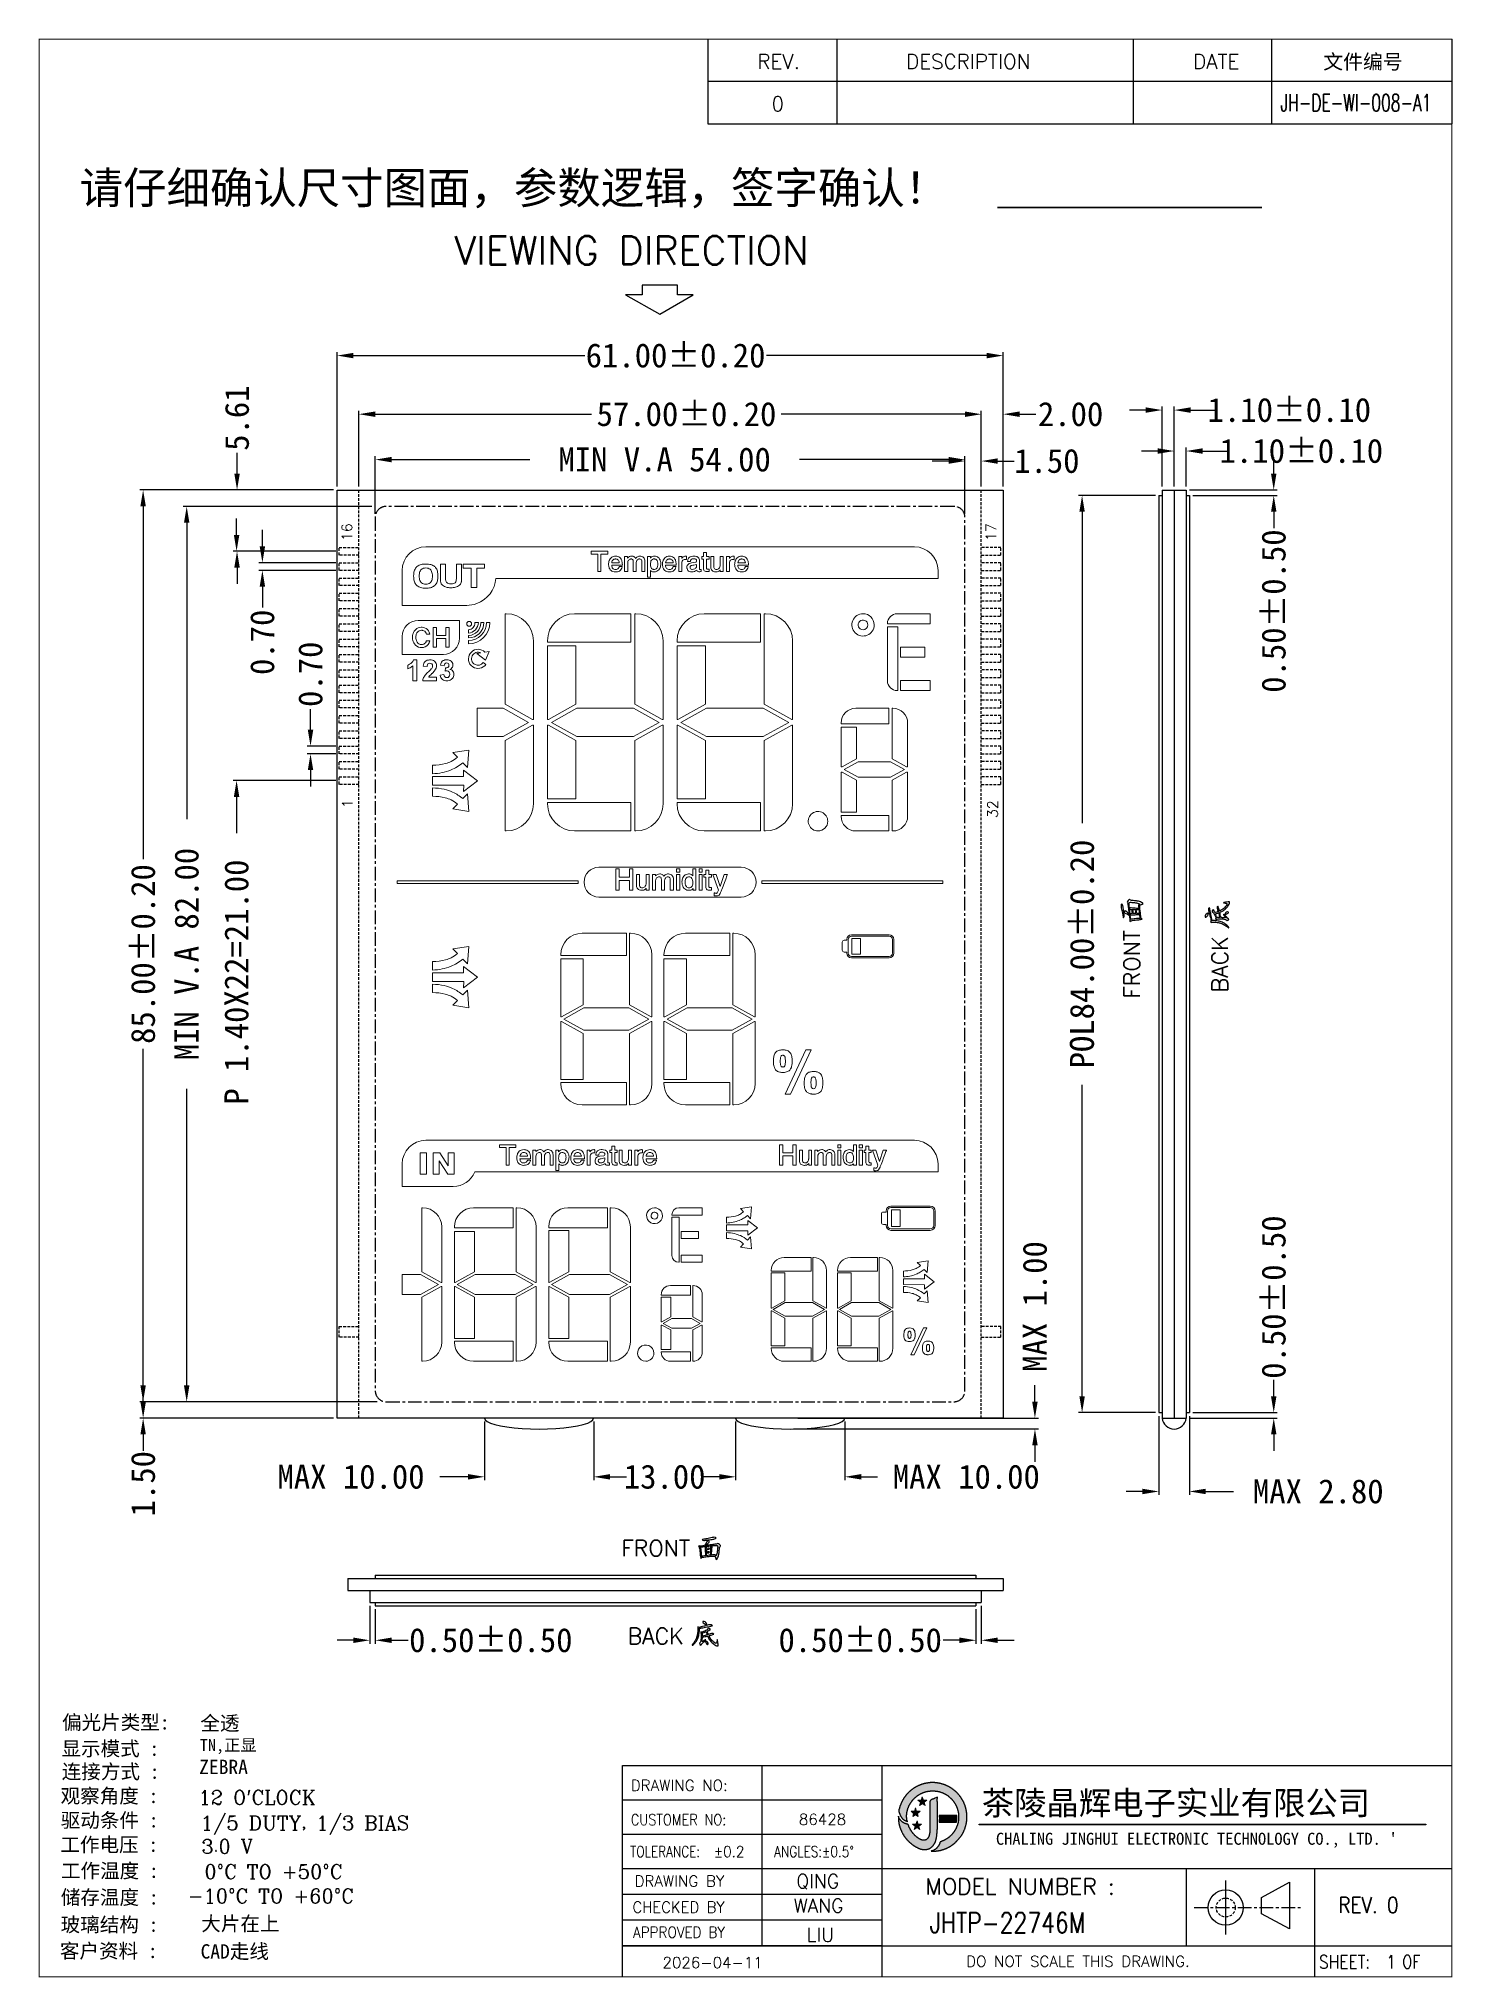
# Model space of a CAD drawing. Header units: millimetres. Extents: x 406 to 1082, y -777 to -474.
# Drawn here: x 405.6 to 535, y -776.6 to -599 of the extents above; entities that cross this region are included whole.
import ezdxf
from ezdxf.enums import TextEntityAlignment as Align

# ---------------------------------------------------------------- set-up
doc = ezdxf.new("R2010")
doc.units = ezdxf.units.MM
doc.linetypes.add('CENTER', pattern=[2, 1.25, -0.25, 0.25, -0.25])
doc.linetypes.add('HIDDEN', pattern=[0.375, 0.25, -0.125])
for name, color, linetype in [('C', 1, 'Continuous'), ('dim', 4, 'Continuous'), ('s', 42, 'Continuous'), ('SPEC', 2, 'Continuous'), ('图层 1', 7, 'Continuous')]:
    doc.layers.add(name, color=color, linetype=linetype)
doc.styles.add('1', font='simhei_0.ttf', dxfattribs={"height": 3})
doc.styles.add('4534', font='simhei_0.ttf')
doc.styles.add('ROMANC', font='ROMANC.SHX')
doc.styles.add('ROMANS', font='ROMANS.shx')
doc.styles.add('style1', font='simhei_0.ttf', dxfattribs={"width": 0.8, "height": 0.035})
doc.styles.add('样式 1', font='simhei_0.ttf')
doc.dimstyles.new('LCDDIM', dxfattribs={"dimtxt": 2.2, "dimasz": 1.5, "dimexe": 0.3175, "dimexo": 0.3175, "dimgap": 0.254, "dimtad": 0, "dimzin": 0, "dimdsep": 46, "dimtxsty": 'Standard', "dimcen": 0.09, "dimadec": 0, "dimazin": 0, "dimtfac": 1, "dimtofl": 0, "dimtmove": 0, "dimatfit": 0, "dimfxl": 0, "dimtolj": 1, "dimtzin": 0, "dimarcsym": 0})

msp = doc.modelspace()

# ---------------------------------------------------------------- texts
at = {"style": 'ROMANS'}
for s, height, p in [('16', 0.9457, (433.822, -644.21)), ('17', 0.9457, (492.797, -644.21)), ('1', 0.946, (433.873, -669.085)), ('32', 0.9457, (492.956, -669.583)), ('FRONT', 1.4832, (505.708, -683.794)), ('BACK', 1.4832, (513.761, -683.794))]:
    msp.add_text(s, height=height, rotation=90, dxfattribs=at).set_placement(p, align=Align.MIDDLE)
for s, p in [('FRONT', (462.098, -737.261)), ('BACK', (462.098, -745.314))]:
    msp.add_text(s, height=1.4832, dxfattribs=at).set_placement(p, align=Align.MIDDLE)
at = {"layer": 'SPEC', "style": 'ROMANS'}
for s, height, p in [('REV.', 1.3357, (471.411, -601.776)), ('DESCRIPTION', 1.33567, (485.027, -601.776)), ('DATE', 1.3357, (511.31, -601.776)), ('VIEWING DIRECTION', 2.57565, (443.657, -619.69)), ('DRAWING NO:', 1.01047, (459.819, -759.493)), ('DRAWING BY', 1.0105, (460.162, -768.259)), ('MODEL NUMBER :', 1.47679, (486.8, -768.988)), ('DO NOT SCALE THIS DRAWING.', 1.01047, (490.53, -775.61))]:
    msp.add_text(s, height=height, dxfattribs=at).set_placement(p)
at = {"layer": 'SPEC', "color": 120}
for s, height, style, p in [('文件编号', 1.3357, '样式 1', (523.23, -601.796)), ('0', 1.336, 'ROMANS', (472.707, -605.654)), ('86428', 1.0105, 'ROMANS', (475.213, -762.605)), ('QING', 1.2558, 'ROMANS', (474.976, -768.39)), ('WANG', 1.2558, 'ROMANS', (474.724, -770.638)), ('LIU', 1.2558, 'ROMANS', (475.919, -773.302)), ('2026-04-11', 1.0105, 'ROMANS', (462.725, -775.723))]:
    msp.add_text(s, height=height, dxfattribs=dict(at, style=style)).set_placement(p)
at = {"layer": 'SPEC', "color": 120, "style": 'ROMANS', "width": 0.622475}
msp.add_text('JH-DE-WI-008-A1', height=1.54, dxfattribs=at).set_placement((519.308, -605.654), (533.14, -605.654), align=Align.FIT)
at = {"layer": 'SPEC', "color": 1, "lineweight": 30, "style": '4534'}
msp.add_text('请仔细确认尺寸图面，参数逻辑，签字确认！', height=2.91576, dxfattribs=at).set_placement((409.344, -614.133))
at = {"layer": 'SPEC', "lineweight": -3}
for s, height, style, p in [('偏光片类型:', 1.313, 'style1', (407.732, -753.873)), ('全透', 1.313, 'style1', (420.402, -753.948)), ('显示模式 :', 1.313, 'style1', (407.68, -756.282)), ('TN,正显', 1.0942, 'style1', (420.349, -755.846)), ('连接方式 :', 1.313, 'style1', (407.708, -758.387)), ('ZEBRA', 1.313, 'style1', (420.292, -757.952)), ('观察角度 :', 1.313, 'style1', (407.602, -760.608)), ("12 O'CLOCK", 1.313, 'ROMANC', (420.228, -760.755)), ('驱动条件 :', 1.313, 'style1', (407.617, -762.841)), ('1/5 DUTY, 1/3 BIAS', 1.31299, 'ROMANC', (420.427, -763.086)), ('工作电压 :', 1.313, 'style1', (407.585, -765.076)), ('3.0 V', 1.313, 'ROMANC', (420.486, -765.243)), ('工作温度 :', 1.313, 'style1', (407.634, -767.466)), ('0%%DC TO +50%%DC', 1.31299, 'ROMANC', (420.768, -767.544)), ('储存温度 :', 1.313, 'style1', (407.623, -769.898)), ('-10%%DC TO +60%%DC', 1.31299, 'ROMANC', (419.228, -769.769)), ('玻璃结构 :', 1.313, 'style1', (407.607, -772.396)), ('大片在上', 1.313, 'style1', (420.484, -772.307)), ('客户资料 :', 1.313, 'style1', (407.538, -774.806)), ('CAD走线', 1.313, 'style1', (420.42, -774.85))]:
    msp.add_text(s, height=height, dxfattribs=dict(at, style=style)).set_placement(p)
at = {"layer": 'SPEC', "style": 'ROMANS'}
for s, height, width, p in [('CUSTOMER NO:', 1.01047, 0.86, (459.819, -762.636)), ('TOLERANCE:', 1.0105, 0.8, (459.764, -765.56)), ('%%P0.2', 1.0105, 0.9, (467.417, -765.56)), ('ANGLES:%%P0.5%%D', 1.01047, 0.8, (472.944, -765.56)), ('CHECKED BY', 1.0105, 0.98, (459.977, -770.647)), ('APPROVED BY', 1.01047, 0.9, (460.024, -772.949)), ('SHEET:', 1.2126, 0.85, (522.847, -775.761)), ('OF', 1.2126, 0.8, (530.466, -775.761))]:
    msp.add_text(s, height=height, dxfattribs=dict(at, width=width)).set_placement(p)
at = {"layer": 'SPEC', "color": 120, "style": 'ROMANS'}
for s, height, width, p in [('REV. 0', 1.4551, 0.85, (524.619, -770.672)), ('JHTP-22746M', 1.84598, 0.8, (487.204, -772.485)), ('1', 1.213, 0.8, (529.016, -775.761))]:
    msp.add_text(s, height=height, dxfattribs=dict(at, width=width)).set_placement(p)

# ---------------------------------------------------------------- blocks, each defined once
blk = doc.blocks.new('1')
h = blk.add_hatch(color=150)
h.set_gradient(color1=(44, 122, 246), color2=(30, 113, 246), rotation=15, tint=0.18, name='INVCYLINDER')
edge = h.paths.add_edge_path()
edge.add_spline(control_points=[(4.1, 1.76), (4.1, 1.76), (4.1, 1.76), (4.1, 1.76), (4.1, 1.76), (4.1, 1.77), (4.1, 1.77), (4.15, 1.87), (4.18, 1.95), (4.2, 2.01), (4.2, 2.02), (4.21, 2.03), (4.21, 2.05), (4.21, 2.05), (4.21, 2.05), (4.21, 2.05), (4.24, 2.17), (4.27, 2.31), (4.3, 2.48), (4.3, 2.48), (4.3, 2.5), (4.3, 2.5), (4.33, 2.7), (4.35, 2.93), (4.36, 3.19), (4.36, 3.19), (4.36, 3.22), (4.36, 3.22), (4.38, 3.48), (4.39, 3.76), (4.39, 4.04), (4.39, 4.28), (4.39, 4.53), (4.39, 4.76), (4.39, 5.15), (4.38, 5.52), (4.37, 5.83), (4.37, 6.11), (4.36, 6.34), (4.36, 6.46), (4.36, 6.46), (4.37, 6.77), (4.37, 6.77), (4.37, 6.77), (4.09, 6.65), (4.09, 6.65), (4.04, 6.63), (4.01, 6.61), (3.97, 6.59), (3.94, 6.58), (3.89, 6.56), (3.88, 6.55), (3.76, 6.54), (3.55, 6.48), (3.55, 6.17), (3.55, 6.17), (3.55, 5.89), (3.55, 5.89), (3.55, 5.46), (3.55, 4.62), (3.54, 3.94), (3.54, 3.48), (3.54, 3.15), (3.54, 3.01), (3.54, 2.97), (3.54, 2.94), (3.53, 2.93), (3.5, 2.68), (3.46, 2.41), (3.28, 2.22), (3.16, 2.1), (3.03, 2.05), (2.88, 2.05), (2.74, 2.05), (2.59, 2.09), (2.42, 2.19), (1.9, 2.49), (1.51, 2.95), (1.24, 3.59), (1.2, 3.67), (1.18, 3.75), (1.15, 3.83), (0.62, 3.82), (0.27, 4.33), (0.27, 4.33), (0.18, 4.46), (0.12, 4.58), (0.09, 4.68), (0.09, 4.66), (0.09, 4.63), (0.09, 4.61), (0.09, 3.04), (1.07, 1.62), (2.54, 1.08), (2.54, 1.08), (2.88, 1.01), (3.12, 1.04), (3.67, 1.09), (3.96, 1.47), (4.1, 1.76)], knot_values=[0, 0, 0, 0, 1, 1, 1, 2, 2, 2, 3, 3, 3, 4, 4, 4, 5, 5, 5, 6, 6, 6, 7, 7, 7, 8, 8, 8, 9, 9, 9, 10, 10, 10, 11, 11, 11, 12, 12, 12, 13, 13, 13, 14, 14, 14, 15, 15, 15, 16, 16, 16, 17, 17, 17, 18, 18, 18, 19, 19, 19, 20, 20, 20, 21, 21, 21, 22, 22, 22, 23, 23, 23, 24, 24, 24, 25, 25, 25, 26, 26, 26, 27, 27, 27, 28, 28, 28, 29, 29, 29, 30, 30, 30, 31, 31, 31, 32, 32, 32, 33, 33, 33, 33], degree=3, periodic=0)
h = blk.add_hatch(color=150)
h.set_gradient(color1=(59, 131, 247), color2=(30, 113, 246), rotation=15, tint=0.18, name='INVCYLINDER')
edge = h.paths.add_edge_path()
edge.add_spline(control_points=[(6.25, 1.71), (6.31, 1.76), (7.01, 2.45), (7.2, 2.88), (7.47, 3.41), (7.62, 4.01), (7.62, 4.61), (7.62, 4.71), (7.61, 4.82), (7.6, 4.93), (7.52, 5.87), (7.1, 6.74), (6.41, 7.38), (5.71, 8.02), (4.8, 8.37), (3.85, 8.37), (2.15, 8.37), (0.7, 7.23), (0.24, 5.68), (0.24, 5.68), (0.14, 5.35), (0.14, 5.35), (0.15, 5.24), (0.17, 4.93), (0.47, 4.5), (0.62, 4.29), (0.9, 4.17), (1.1, 4.08), (1, 4.3), (1, 4.63), (1, 4.78), (1.09, 6.28), (2.34, 7.47), (3.85, 7.47), (4.48, 7.47), (5.08, 7.26), (5.58, 6.88), (5.91, 6.64), (6.18, 6.32), (6.37, 5.96), (6.57, 5.6), (6.68, 5.18), (6.71, 4.76), (6.71, 4.71), (6.71, 4.66), (6.71, 4.61), (6.71, 4.42), (6.69, 4.23), (6.65, 4.04), (6.65, 4.04), (6.65, 4.04), (6.65, 4.03), (6.46, 3.11), (5.83, 2.33), (4.95, 1.97), (4.86, 1.93), (4.77, 1.9), (4.68, 1.87), (4.64, 1.69), (4.46, 1.07), (3.68, 0.85), (3.74, 0.84), (3.8, 0.84), (3.85, 0.84), (4.73, 0.84), (5.58, 1.15), (6.25, 1.71)], knot_values=[0, 0, 0, 0, 1, 1, 1, 2, 2, 2, 3, 3, 3, 4, 4, 4, 5, 5, 5, 6, 6, 6, 7, 7, 7, 8, 8, 8, 9, 9, 9, 10, 10, 10, 11, 11, 11, 12, 12, 12, 13, 13, 13, 14, 14, 14, 15, 15, 15, 16, 16, 16, 17, 17, 17, 18, 18, 18, 19, 19, 19, 20, 20, 20, 21, 21, 21, 22, 22, 22, 22], degree=3, periodic=0)
h = blk.add_hatch(color=150)
h.set_gradient(color1=(40, 119, 246), color2=(10, 96, 235), centered=1, tint=0.79, name='SPHERICAL')
edge = h.paths.add_edge_path()
edge.add_spline(control_points=[(6.51, 4.76), (6.51, 4.76), (4.58, 4.76), (4.58, 4.76), (4.59, 4.53), (4.59, 4.28), (4.58, 4.04), (4.58, 4.04), (6.46, 4.04), (6.46, 4.04), (6.5, 4.23), (6.52, 4.42), (6.52, 4.61), (6.52, 4.66), (6.52, 4.71), (6.51, 4.76)], knot_values=[0, 0, 0, 0, 1, 1, 1, 2, 2, 2, 3, 3, 3, 4, 4, 4, 5, 5, 5, 5], degree=3, periodic=0)
h = blk.add_hatch(color=150)
h.set_gradient(color1=(59, 131, 247), color2=(30, 113, 246), rotation=15, tint=0.18, name='INVCYLINDER')
h.paths.add_polyline_path([(8.96, 3.74), (8.96, 3.8), (57.96, 3.8), (57.96, 3.74)])
at = {"layer": 's', "true_color": 0xe50011}
h = blk.add_hatch(color=12, dxfattribs=at)
h.dxf.hatch_style = 2
h.paths.add_polyline_path([(2.72, 6.8), (2.85, 6.45), (3.22, 6.44), (2.92, 6.21), (3.03, 5.85), (2.72, 6.06), (2.41, 5.85), (2.52, 6.21), (2.22, 6.44), (2.59, 6.45)])
h = blk.add_hatch(color=12, dxfattribs=at)
h.dxf.hatch_style = 2
h.paths.add_polyline_path([(2.15, 4.18), (2.28, 3.83), (2.65, 3.82), (2.35, 3.59), (2.46, 3.23), (2.15, 3.44), (1.84, 3.23), (1.95, 3.59), (1.65, 3.82), (2.02, 3.83)])
at = {"layer": '图层 1', "true_color": 0xe50011}
h = blk.add_hatch(color=12, dxfattribs=at)
h.dxf.hatch_style = 2
h.paths.add_polyline_path([(1.98, 5.59), (2.1, 5.24), (2.47, 5.23), (2.18, 5), (2.28, 4.65), (1.98, 4.85), (1.67, 4.65), (1.77, 5), (1.48, 5.23), (1.85, 5.24)])
at = {"color": 152, "true_color": 0x0852c9}
for points in [[(4.1, 1.76), (4.1, 1.76), (4.1, 1.77), (4.12, 1.8), (4.13, 1.84), (4.15, 1.87), (4.16, 1.9), (4.17, 1.94), (4.19, 1.97), (4.2, 2.01), (4.2, 2.01), (4.21, 2.04), (4.21, 2.05), (4.21, 2.05), (4.22, 2.09), (4.23, 2.12), (4.24, 2.16), (4.25, 2.19), (4.25, 2.23), (4.26, 2.27), (4.27, 2.3), (4.27, 2.34), (4.28, 2.37), (4.29, 2.41), (4.29, 2.44), (4.3, 2.48), (4.3, 2.48), (4.3, 2.5), (4.3, 2.54), (4.31, 2.57), (4.31, 2.61), (4.32, 2.64), (4.32, 2.68), (4.33, 2.72), (4.33, 2.75), (4.33, 2.79), (4.34, 2.82), (4.34, 2.86), (4.34, 2.9), (4.35, 2.93), (4.35, 2.97), (4.35, 3), (4.35, 3.04), (4.36, 3.08), (4.36, 3.11), (4.36, 3.15), (4.36, 3.18), (4.36, 3.19), (4.36, 3.22), (4.37, 3.26), (4.37, 3.29), (4.37, 3.33), (4.37, 3.37), (4.37, 3.4), (4.38, 3.44), (4.38, 3.47), (4.38, 3.51), (4.38, 3.55), (4.38, 3.58), (4.38, 3.62), (4.38, 3.65), (4.38, 3.69), (4.39, 3.73), (4.39, 3.76), (4.39, 3.8), (4.39, 3.83), (4.39, 3.87), (4.39, 3.91), (4.39, 3.94), (4.39, 3.98), (4.39, 4.02), (4.39, 4.04), (4.39, 4.08), (4.39, 4.12), (4.39, 4.15), (4.39, 4.19), (4.39, 4.22), (4.39, 4.26), (4.39, 4.3), (4.39, 4.33), (4.39, 4.37), (4.39, 4.4), (4.39, 4.44), (4.39, 4.48), (4.39, 4.51), (4.39, 4.55), (4.39, 4.58), (4.39, 4.62), (4.39, 4.66), (4.39, 4.69), (4.39, 4.73), (4.39, 4.76), (4.39, 4.8), (4.39, 4.83), (4.39, 4.87), (4.39, 4.9), (4.39, 4.94), (4.39, 4.98), (4.39, 5.01), (4.39, 5.05), (4.39, 5.08), (4.39, 5.12), (4.39, 5.16), (4.39, 5.19), (4.39, 5.23), (4.39, 5.26), (4.39, 5.3), (4.38, 5.34), (4.38, 5.37), (4.38, 5.41), (4.38, 5.45), (4.38, 5.48), (4.38, 5.52), (4.38, 5.55), (4.38, 5.59), (4.38, 5.63), (4.38, 5.66), (4.38, 5.7), (4.38, 5.73), (4.38, 5.77), (4.37, 5.81), (4.37, 5.83), (4.37, 5.87), (4.37, 5.9), (4.37, 5.94), (4.37, 5.97), (4.37, 6.01), (4.37, 6.05), (4.37, 6.08), (4.37, 6.12), (4.37, 6.15), (4.37, 6.19), (4.37, 6.23), (4.37, 6.26), (4.36, 6.3), (4.36, 6.33), (4.36, 6.37), (4.36, 6.41), (4.36, 6.44), (4.36, 6.46), (4.37, 6.77), (4.09, 6.65), (4.05, 6.63), (4.02, 6.62), (3.99, 6.6), (3.97, 6.59), (3.94, 6.58), (3.9, 6.56), (3.88, 6.55), (3.84, 6.55), (3.81, 6.54), (3.77, 6.53), (3.74, 6.52), (3.71, 6.5), (3.68, 6.48), (3.65, 6.46), (3.63, 6.43), (3.61, 6.4), (3.59, 6.37), (3.57, 6.34), (3.56, 6.31), (3.55, 6.27), (3.55, 6.24), (3.55, 6.2), (3.55, 6.17), (3.55, 5.89), (3.55, 5.85), (3.55, 5.82), (3.55, 5.78), (3.55, 5.74), (3.55, 5.71), (3.55, 5.67), (3.55, 5.64), (3.55, 5.6), (3.55, 5.56), (3.55, 5.53), (3.55, 5.49), (3.55, 5.46), (3.55, 5.42), (3.55, 5.38), (3.55, 5.35), (3.55, 5.31), (3.55, 5.28), (3.55, 5.24), (3.55, 5.2), (3.55, 5.17), (3.55, 5.13), (3.55, 5.1), (3.55, 5.06), (3.55, 5.02), (3.55, 4.99), (3.55, 4.95), (3.55, 4.92), (3.55, 4.88), (3.55, 4.84), (3.55, 4.81), (3.55, 4.77), (3.55, 4.73), (3.55, 4.7), (3.55, 4.66), (3.55, 4.63), (3.55, 4.59), (3.55, 4.55), (3.55, 4.52), (3.55, 4.48), (3.55, 4.45), (3.55, 4.41), (3.55, 4.37), (3.55, 4.34), (3.55, 4.3), (3.55, 4.27), (3.55, 4.23), (3.55, 4.19), (3.55, 4.16), (3.55, 4.12), (3.55, 4.09), (3.55, 4.05), (3.55, 4.01), (3.54, 3.98), (3.54, 3.94), (3.54, 3.91), (3.54, 3.87), (3.54, 3.84), (3.54, 3.8), (3.54, 3.76), (3.54, 3.73), (3.54, 3.69), (3.54, 3.66), (3.54, 3.62), (3.54, 3.58), (3.54, 3.55), (3.54, 3.51), (3.54, 3.48), (3.54, 3.44), (3.54, 3.4), (3.54, 3.37), (3.54, 3.33), (3.54, 3.3), (3.54, 3.26), (3.54, 3.22), (3.54, 3.19), (3.54, 3.15), (3.54, 3.12), (3.54, 3.08), (3.54, 3.04), (3.54, 3.01), (3.54, 3.01), (3.54, 2.97), (3.53, 2.93), (3.53, 2.93), (3.53, 2.9), (3.53, 2.86), (3.52, 2.82), (3.51, 2.79), (3.51, 2.75), (3.5, 2.72), (3.5, 2.68), (3.49, 2.65), (3.48, 2.61), (3.47, 2.58), (3.46, 2.54), (3.45, 2.51), (3.43, 2.48), (3.42, 2.44), (3.41, 2.41), (3.39, 2.38), (3.37, 2.35), (3.35, 2.32), (3.33, 2.29), (3.31, 2.26), (3.28, 2.23), (3.28, 2.22), (3.25, 2.2), (3.22, 2.17), (3.2, 2.15), (3.17, 2.13), (3.14, 2.11), (3.1, 2.09), (3.07, 2.08), (3.04, 2.07), (3, 2.06), (2.97, 2.05), (2.93, 2.05), (2.9, 2.05), (2.88, 2.05), (2.84, 2.05), (2.81, 2.05), (2.77, 2.05), (2.73, 2.06), (2.7, 2.07), (2.66, 2.08), (2.63, 2.09), (2.6, 2.1), (2.56, 2.12), (2.53, 2.13), (2.5, 2.15), (2.47, 2.16), (2.43, 2.18), (2.42, 2.19), (2.39, 2.21), (2.36, 2.22), (2.33, 2.24), (2.3, 2.26), (2.27, 2.28), (2.24, 2.3), (2.21, 2.32), (2.18, 2.35), (2.15, 2.37), (2.12, 2.39), (2.1, 2.41), (2.07, 2.43), (2.04, 2.46), (2.01, 2.48), (1.99, 2.5), (1.96, 2.53), (1.93, 2.55), (1.91, 2.58), (1.88, 2.6), (1.86, 2.63), (1.83, 2.66), (1.81, 2.68), (1.78, 2.71), (1.76, 2.74), (1.73, 2.76), (1.71, 2.79), (1.69, 2.82), (1.67, 2.85), (1.64, 2.88), (1.62, 2.9), (1.6, 2.93), (1.58, 2.96), (1.56, 2.99), (1.54, 3.02), (1.52, 3.05), (1.5, 3.08), (1.48, 3.11), (1.46, 3.14), (1.44, 3.17), (1.43, 3.21), (1.41, 3.24), (1.39, 3.27), (1.37, 3.3), (1.36, 3.33), (1.34, 3.36), (1.33, 3.4), (1.31, 3.43), (1.29, 3.46), (1.28, 3.49), (1.26, 3.53), (1.25, 3.56), (1.24, 3.59), (1.23, 3.62), (1.21, 3.65), (1.2, 3.69), (1.19, 3.72), (1.17, 3.75), (1.16, 3.79), (1.15, 3.82), (1.15, 3.83), (1.11, 3.83), (1.08, 3.83), (1.04, 3.83), (1, 3.84), (0.97, 3.84), (0.93, 3.85), (0.9, 3.86), (0.86, 3.87), (0.83, 3.89), (0.8, 3.9), (0.76, 3.91), (0.73, 3.93), (0.7, 3.95), (0.67, 3.96), (0.64, 3.98), (0.61, 4), (0.58, 4.02), (0.55, 4.04), (0.52, 4.07), (0.49, 4.09), (0.47, 4.11), (0.44, 4.14), (0.41, 4.16), (0.39, 4.19), (0.36, 4.21), (0.34, 4.24), (0.32, 4.27), (0.29, 4.3), (0.27, 4.33), (0.27, 4.33), (0.25, 4.36), (0.23, 4.39), (0.21, 4.42), (0.19, 4.45), (0.17, 4.48), (0.16, 4.52), (0.14, 4.55), (0.13, 4.58), (0.11, 4.61), (0.1, 4.65), (0.09, 4.68), (0.09, 4.65), (0.09, 4.61), (0.09, 4.61), (0.09, 4.57), (0.09, 4.54), (0.09, 4.5), (0.09, 4.46), (0.09, 4.43), (0.09, 4.39), (0.09, 4.36), (0.1, 4.32), (0.1, 4.28), (0.1, 4.25), (0.11, 4.21), (0.11, 4.18), (0.12, 4.14), (0.12, 4.11), (0.13, 4.07), (0.13, 4.03), (0.14, 4), (0.14, 3.96), (0.15, 3.93), (0.16, 3.89), (0.16, 3.86), (0.17, 3.82), (0.18, 3.79), (0.19, 3.75), (0.19, 3.72), (0.2, 3.68), (0.21, 3.65), (0.22, 3.61), (0.23, 3.58), (0.24, 3.54), (0.25, 3.51), (0.26, 3.47), (0.27, 3.44), (0.29, 3.41), (0.3, 3.37), (0.31, 3.34), (0.32, 3.3), (0.33, 3.27), (0.35, 3.24), (0.36, 3.2), (0.37, 3.17), (0.39, 3.14), (0.4, 3.1), (0.42, 3.07), (0.43, 3.04), (0.45, 3), (0.46, 2.97), (0.48, 2.94), (0.5, 2.91), (0.51, 2.88), (0.53, 2.84), (0.55, 2.81), (0.56, 2.78), (0.58, 2.75), (0.6, 2.72), (0.62, 2.69), (0.64, 2.66), (0.65, 2.63), (0.67, 2.59), (0.69, 2.56), (0.71, 2.53), (0.73, 2.5), (0.75, 2.47), (0.77, 2.44), (0.79, 2.42), (0.82, 2.39), (0.84, 2.36), (0.86, 2.33), (0.88, 2.3), (0.9, 2.27), (0.93, 2.24), (0.95, 2.22), (0.97, 2.19), (0.99, 2.16), (1.02, 2.13), (1.04, 2.11), (1.07, 2.08), (1.09, 2.05), (1.12, 2.03), (1.14, 2), (1.16, 1.97), (1.19, 1.95), (1.22, 1.92), (1.24, 1.9), (1.27, 1.87), (1.29, 1.85), (1.32, 1.82), (1.35, 1.8), (1.37, 1.78), (1.4, 1.75), (1.43, 1.73), (1.46, 1.71), (1.48, 1.68), (1.51, 1.66), (1.54, 1.64), (1.57, 1.62), (1.6, 1.59), (1.63, 1.57), (1.66, 1.55), (1.69, 1.53), (1.71, 1.51), (1.74, 1.49), (1.77, 1.47), (1.8, 1.45), (1.83, 1.43), (1.87, 1.41), (1.9, 1.39), (1.93, 1.37), (1.96, 1.35), (1.99, 1.34), (2.02, 1.32), (2.05, 1.3), (2.08, 1.28), (2.12, 1.27), (2.15, 1.25), (2.18, 1.23), (2.21, 1.22), (2.24, 1.2), (2.28, 1.19), (2.31, 1.17), (2.34, 1.16), (2.38, 1.14), (2.41, 1.13), (2.44, 1.12), (2.48, 1.1), (2.51, 1.09), (2.54, 1.08), (2.58, 1.07), (2.61, 1.07), (2.65, 1.06), (2.68, 1.06), (2.72, 1.05), (2.76, 1.05), (2.79, 1.04), (2.83, 1.04), (2.86, 1.04), (2.9, 1.03), (2.93, 1.03), (2.97, 1.03), (3.01, 1.03), (3.04, 1.03), (3.08, 1.03), (3.12, 1.03), (3.12, 1.04), (3.16, 1.04), (3.19, 1.04), (3.23, 1.05), (3.26, 1.06), (3.3, 1.07), (3.33, 1.07), (3.37, 1.08), (3.4, 1.1), (3.44, 1.11), (3.47, 1.12), (3.5, 1.14), (3.53, 1.15), (3.57, 1.17), (3.6, 1.19), (3.63, 1.21), (3.66, 1.23), (3.69, 1.25), (3.72, 1.27), (3.74, 1.29), (3.77, 1.32), (3.8, 1.34), (3.82, 1.37), (3.85, 1.39), (3.87, 1.42), (3.9, 1.45), (3.92, 1.48), (3.94, 1.5), (3.96, 1.53), (3.98, 1.56), (4, 1.59), (4.02, 1.62), (4.04, 1.65), (4.06, 1.69), (4.08, 1.72), (4.09, 1.75)], [(6.25, 1.71), (6.28, 1.73), (6.31, 1.76), (6.33, 1.79), (6.36, 1.81), (6.38, 1.84), (6.41, 1.86), (6.43, 1.89), (6.46, 1.91), (6.48, 1.94), (6.51, 1.97), (6.53, 1.99), (6.56, 2.02), (6.58, 2.05), (6.6, 2.07), (6.63, 2.1), (6.65, 2.13), (6.68, 2.15), (6.7, 2.18), (6.72, 2.21), (6.75, 2.23), (6.77, 2.26), (6.79, 2.29), (6.82, 2.32), (6.84, 2.35), (6.86, 2.37), (6.89, 2.4), (6.91, 2.43), (6.93, 2.46), (6.95, 2.49), (6.97, 2.52), (6.99, 2.54), (7.02, 2.57), (7.04, 2.6), (7.06, 2.63), (7.08, 2.66), (7.1, 2.69), (7.11, 2.72), (7.13, 2.76), (7.15, 2.79), (7.17, 2.82), (7.18, 2.85), (7.2, 2.88), (7.21, 2.91), (7.23, 2.94), (7.24, 2.98), (7.26, 3.01), (7.27, 3.04), (7.29, 3.07), (7.3, 3.11), (7.32, 3.14), (7.33, 3.17), (7.35, 3.21), (7.36, 3.24), (7.37, 3.27), (7.38, 3.31), (7.4, 3.34), (7.41, 3.38), (7.42, 3.41), (7.43, 3.44), (7.44, 3.48), (7.45, 3.51), (7.46, 3.55), (7.47, 3.58), (7.48, 3.62), (7.49, 3.65), (7.5, 3.69), (7.51, 3.72), (7.52, 3.76), (7.53, 3.79), (7.53, 3.83), (7.54, 3.86), (7.55, 3.9), (7.56, 3.93), (7.56, 3.97), (7.57, 4), (7.57, 4.04), (7.58, 4.07), (7.58, 4.11), (7.59, 4.15), (7.59, 4.18), (7.6, 4.22), (7.6, 4.25), (7.6, 4.29), (7.61, 4.33), (7.61, 4.36), (7.61, 4.4), (7.61, 4.43), (7.62, 4.47), (7.62, 4.51), (7.62, 4.54), (7.62, 4.58), (7.62, 4.61), (7.62, 4.64), (7.62, 4.68), (7.62, 4.72), (7.61, 4.75), (7.61, 4.79), (7.61, 4.82), (7.61, 4.86), (7.61, 4.9), (7.6, 4.93), (7.6, 4.93), (7.6, 4.97), (7.6, 5), (7.59, 5.04), (7.59, 5.08), (7.58, 5.11), (7.58, 5.15), (7.57, 5.18), (7.57, 5.22), (7.56, 5.25), (7.56, 5.29), (7.55, 5.33), (7.54, 5.36), (7.54, 5.4), (7.53, 5.43), (7.52, 5.47), (7.51, 5.5), (7.5, 5.54), (7.49, 5.57), (7.48, 5.61), (7.47, 5.64), (7.46, 5.68), (7.45, 5.71), (7.44, 5.74), (7.43, 5.78), (7.42, 5.81), (7.41, 5.85), (7.4, 5.88), (7.38, 5.91), (7.37, 5.95), (7.36, 5.98), (7.35, 6.02), (7.33, 6.05), (7.32, 6.08), (7.3, 6.12), (7.29, 6.15), (7.27, 6.18), (7.26, 6.21), (7.24, 6.25), (7.23, 6.28), (7.21, 6.31), (7.2, 6.34), (7.18, 6.37), (7.16, 6.41), (7.14, 6.44), (7.13, 6.47), (7.11, 6.5), (7.09, 6.53), (7.07, 6.56), (7.05, 6.59), (7.03, 6.62), (7.01, 6.65), (6.99, 6.68), (6.97, 6.71), (6.95, 6.74), (6.93, 6.77), (6.91, 6.8), (6.89, 6.83), (6.87, 6.86), (6.85, 6.89), (6.83, 6.92), (6.8, 6.95), (6.78, 6.98), (6.76, 7), (6.74, 7.03), (6.71, 7.06), (6.69, 7.09), (6.66, 7.11), (6.64, 7.14), (6.62, 7.17), (6.59, 7.19), (6.57, 7.22), (6.54, 7.24), (6.52, 7.27), (6.49, 7.3), (6.47, 7.32), (6.44, 7.35), (6.41, 7.37), (6.41, 7.38), (6.38, 7.4), (6.35, 7.43), (6.32, 7.45), (6.3, 7.47), (6.27, 7.5), (6.24, 7.52), (6.21, 7.54), (6.19, 7.56), (6.16, 7.59), (6.13, 7.61), (6.1, 7.63), (6.07, 7.65), (6.04, 7.67), (6.01, 7.69), (5.98, 7.71), (5.95, 7.73), (5.92, 7.75), (5.89, 7.77), (5.86, 7.79), (5.83, 7.81), (5.8, 7.83), (5.77, 7.85), (5.74, 7.87), (5.71, 7.89), (5.68, 7.9), (5.65, 7.92), (5.61, 7.94), (5.58, 7.95), (5.55, 7.97), (5.52, 7.99), (5.48, 8), (5.45, 8.02), (5.42, 8.03), (5.39, 8.05), (5.35, 8.06), (5.32, 8.08), (5.29, 8.09), (5.25, 8.1), (5.22, 8.12), (5.19, 8.13), (5.15, 8.14), (5.12, 8.16), (5.09, 8.17), (5.05, 8.18), (5.02, 8.19), (4.98, 8.2), (4.95, 8.21), (4.91, 8.22), (4.88, 8.23), (4.84, 8.24), (4.81, 8.25), (4.77, 8.26), (4.74, 8.27), (4.7, 8.28), (4.67, 8.29), (4.63, 8.29), (4.6, 8.3), (4.56, 8.31), (4.53, 8.31), (4.49, 8.32), (4.46, 8.33), (4.42, 8.33), (4.39, 8.34), (4.35, 8.34), (4.31, 8.35), (4.28, 8.35), (4.24, 8.35), (4.21, 8.36), (4.17, 8.36), (4.13, 8.36), (4.1, 8.37), (4.06, 8.37), (4.03, 8.37), (3.99, 8.37), (3.95, 8.37), (3.92, 8.37), (3.88, 8.37), (3.85, 8.37), (3.82, 8.37), (3.78, 8.37), (3.74, 8.37), (3.71, 8.37), (3.67, 8.37), (3.64, 8.37), (3.6, 8.37), (3.56, 8.36), (3.53, 8.36), (3.49, 8.36), (3.46, 8.35), (3.42, 8.35), (3.38, 8.35), (3.35, 8.34), (3.31, 8.34), (3.28, 8.33), (3.24, 8.33), (3.21, 8.32), (3.17, 8.31), (3.14, 8.31), (3.1, 8.3), (3.06, 8.29), (3.03, 8.28), (2.99, 8.28), (2.96, 8.27), (2.92, 8.26), (2.89, 8.25), (2.85, 8.24), (2.82, 8.23), (2.79, 8.22), (2.75, 8.21), (2.72, 8.2), (2.68, 8.19), (2.65, 8.18), (2.61, 8.17), (2.58, 8.15), (2.55, 8.14), (2.51, 8.13), (2.48, 8.12), (2.45, 8.1), (2.41, 8.09), (2.38, 8.07), (2.35, 8.06), (2.31, 8.05), (2.28, 8.03), (2.25, 8.02), (2.21, 8), (2.18, 7.98), (2.15, 7.97), (2.12, 7.95), (2.09, 7.93), (2.05, 7.92), (2.02, 7.9), (1.99, 7.88), (1.96, 7.86), (1.93, 7.85), (1.9, 7.83), (1.87, 7.81), (1.84, 7.79), (1.81, 7.77), (1.78, 7.75), (1.75, 7.73), (1.72, 7.71), (1.69, 7.69), (1.66, 7.67), (1.63, 7.65), (1.6, 7.62), (1.57, 7.6), (1.54, 7.58), (1.51, 7.56), (1.49, 7.54), (1.46, 7.51), (1.43, 7.49), (1.4, 7.47), (1.38, 7.44), (1.35, 7.42), (1.32, 7.4), (1.3, 7.37), (1.27, 7.35), (1.24, 7.32), (1.22, 7.3), (1.19, 7.27), (1.17, 7.25), (1.14, 7.22), (1.12, 7.19), (1.09, 7.17), (1.07, 7.14), (1.04, 7.11), (1.02, 7.09), (1, 7.06), (0.97, 7.03), (0.95, 7), (0.93, 6.98), (0.9, 6.95), (0.88, 6.92), (0.86, 6.89), (0.84, 6.86), (0.82, 6.83), (0.8, 6.8), (0.77, 6.78), (0.75, 6.75), (0.73, 6.72), (0.71, 6.69), (0.69, 6.66), (0.67, 6.63), (0.65, 6.6), (0.64, 6.56), (0.62, 6.53), (0.6, 6.5), (0.58, 6.47), (0.56, 6.44), (0.55, 6.41), (0.53, 6.38), (0.51, 6.35), (0.5, 6.31), (0.48, 6.28), (0.46, 6.25), (0.45, 6.22), (0.43, 6.18), (0.42, 6.15), (0.4, 6.12), (0.39, 6.08), (0.37, 6.05), (0.36, 6.02), (0.35, 5.98), (0.33, 5.95), (0.32, 5.92), (0.31, 5.88), (0.3, 5.85), (0.29, 5.82), (0.27, 5.78), (0.26, 5.75), (0.25, 5.71), (0.24, 5.68), (0.24, 5.68), (0.23, 5.64), (0.22, 5.61), (0.21, 5.57), (0.2, 5.54), (0.19, 5.51), (0.17, 5.47), (0.16, 5.44), (0.15, 5.4), (0.14, 5.37), (0.14, 5.35), (0.14, 5.31), (0.14, 5.28), (0.15, 5.24), (0.16, 5.21), (0.16, 5.17), (0.17, 5.14), (0.18, 5.1), (0.19, 5.07), (0.2, 5.03), (0.21, 5), (0.22, 4.96), (0.24, 4.93), (0.25, 4.9), (0.27, 4.86), (0.28, 4.83), (0.3, 4.8), (0.31, 4.77), (0.33, 4.73), (0.35, 4.7), (0.36, 4.67), (0.38, 4.64), (0.4, 4.61), (0.42, 4.58), (0.44, 4.55), (0.46, 4.52), (0.47, 4.5), (0.5, 4.47), (0.52, 4.44), (0.54, 4.41), (0.57, 4.39), (0.6, 4.36), (0.62, 4.34), (0.65, 4.32), (0.68, 4.3), (0.71, 4.28), (0.74, 4.26), (0.77, 4.24), (0.8, 4.22), (0.84, 4.21), (0.87, 4.19), (0.9, 4.17), (0.93, 4.16), (0.97, 4.14), (1, 4.13), (1.03, 4.11), (1.06, 4.1), (1.1, 4.08), (1.1, 4.08), (1.09, 4.12), (1.07, 4.15), (1.06, 4.18), (1.05, 4.22), (1.04, 4.25), (1.04, 4.29), (1.03, 4.32), (1.02, 4.36), (1.02, 4.4), (1.01, 4.43), (1.01, 4.47), (1.01, 4.5), (1, 4.54), (1, 4.57), (1, 4.61), (1, 4.65), (1, 4.68), (1, 4.72), (1, 4.75), (1, 4.78), (1, 4.81), (1, 4.85), (1.01, 4.88), (1.01, 4.92), (1.02, 4.96), (1.02, 4.99), (1.02, 5.03), (1.03, 5.06), (1.04, 5.1), (1.04, 5.13), (1.05, 5.17), (1.06, 5.2), (1.06, 5.24), (1.07, 5.27), (1.08, 5.31), (1.09, 5.34), (1.1, 5.38), (1.11, 5.41), (1.12, 5.45), (1.13, 5.48), (1.14, 5.52), (1.15, 5.55), (1.17, 5.58), (1.18, 5.62), (1.19, 5.65), (1.2, 5.69), (1.22, 5.72), (1.23, 5.75), (1.25, 5.79), (1.26, 5.82), (1.28, 5.85), (1.29, 5.88), (1.31, 5.92), (1.33, 5.95), (1.34, 5.98), (1.36, 6.01), (1.38, 6.04), (1.4, 6.07), (1.42, 6.1), (1.43, 6.13), (1.45, 6.16), (1.47, 6.19), (1.49, 6.22), (1.52, 6.25), (1.54, 6.28), (1.56, 6.31), (1.58, 6.34), (1.6, 6.37), (1.62, 6.4), (1.65, 6.43), (1.67, 6.45), (1.69, 6.48), (1.72, 6.51), (1.74, 6.53), (1.77, 6.56), (1.79, 6.59), (1.82, 6.61), (1.84, 6.64), (1.87, 6.66), (1.89, 6.69), (1.92, 6.71), (1.95, 6.74), (1.97, 6.76), (2, 6.78), (2.03, 6.81), (2.06, 6.83), (2.08, 6.85), (2.11, 6.88), (2.14, 6.9), (2.17, 6.92), (2.2, 6.94), (2.23, 6.96), (2.26, 6.98), (2.29, 7), (2.32, 7.02), (2.35, 7.04), (2.38, 7.06), (2.41, 7.08), (2.44, 7.09), (2.47, 7.11), (2.51, 7.13), (2.54, 7.15), (2.57, 7.16), (2.6, 7.18), (2.63, 7.19), (2.67, 7.21), (2.7, 7.22), (2.73, 7.24), (2.77, 7.25), (2.8, 7.27), (2.83, 7.28), (2.87, 7.29), (2.9, 7.3), (2.93, 7.32), (2.97, 7.33), (3, 7.34), (3.04, 7.35), (3.07, 7.36), (3.11, 7.37), (3.14, 7.38), (3.18, 7.39), (3.21, 7.39), (3.25, 7.4), (3.28, 7.41), (3.32, 7.42), (3.35, 7.42), (3.39, 7.43), (3.42, 7.43), (3.46, 7.44), (3.5, 7.44), (3.53, 7.45), (3.57, 7.45), (3.6, 7.46), (3.64, 7.46), (3.67, 7.46), (3.71, 7.46), (3.75, 7.46), (3.78, 7.47), (3.82, 7.47), (3.85, 7.47), (3.89, 7.47), (3.92, 7.47), (3.96, 7.46), (4, 7.46), (4.03, 7.46), (4.07, 7.46), (4.1, 7.46), (4.14, 7.45), (4.18, 7.45), (4.21, 7.44), (4.25, 7.44), (4.28, 7.43), (4.32, 7.43), (4.35, 7.42), (4.39, 7.42), (4.42, 7.41), (4.46, 7.4), (4.5, 7.39), (4.53, 7.39), (4.57, 7.38), (4.6, 7.37), (4.64, 7.36), (4.67, 7.35), (4.7, 7.34), (4.74, 7.33), (4.77, 7.32), (4.81, 7.3), (4.84, 7.29), (4.87, 7.28), (4.91, 7.27), (4.94, 7.25), (4.97, 7.24), (5.01, 7.22), (5.04, 7.21), (5.07, 7.19), (5.11, 7.18), (5.14, 7.16), (5.17, 7.15), (5.2, 7.13), (5.23, 7.11), (5.26, 7.09), (5.3, 7.08), (5.33, 7.06), (5.36, 7.04), (5.39, 7.02), (5.42, 7), (5.45, 6.98), (5.48, 6.96), (5.51, 6.94), (5.54, 6.92), (5.57, 6.9), (5.58, 6.88), (5.61, 6.86), (5.64, 6.84), (5.67, 6.81), (5.7, 6.79), (5.72, 6.77), (5.75, 6.74), (5.78, 6.72), (5.8, 6.69), (5.83, 6.67), (5.86, 6.64), (5.88, 6.62), (5.91, 6.59), (5.93, 6.57), (5.96, 6.54), (5.98, 6.51), (6, 6.49), (6.03, 6.46), (6.05, 6.43), (6.07, 6.4), (6.1, 6.38), (6.12, 6.35), (6.14, 6.32), (6.16, 6.29), (6.18, 6.26), (6.2, 6.23), (6.22, 6.2), (6.24, 6.17), (6.26, 6.14), (6.28, 6.11), (6.3, 6.08), (6.32, 6.05), (6.34, 6.02), (6.36, 5.99), (6.37, 5.96), (6.38, 5.93), (6.4, 5.9), (6.42, 5.87), (6.43, 5.84), (6.45, 5.8), (6.46, 5.77), (6.48, 5.74), (6.49, 5.7), (6.51, 5.67), (6.52, 5.64), (6.53, 5.6), (6.54, 5.57), (6.56, 5.54), (6.57, 5.5), (6.58, 5.47), (6.59, 5.43), (6.6, 5.4), (6.61, 5.36), (6.62, 5.33), (6.63, 5.29), (6.63, 5.26), (6.64, 5.22), (6.65, 5.19), (6.66, 5.15), (6.66, 5.12), (6.67, 5.08), (6.68, 5.05), (6.68, 5.01), (6.69, 4.98), (6.69, 4.94), (6.69, 4.9), (6.7, 4.87), (6.7, 4.83), (6.7, 4.8), (6.71, 4.76), (6.71, 4.72), (6.71, 4.69), (6.71, 4.65), (6.71, 4.62), (6.71, 4.61), (6.71, 4.57), (6.71, 4.54), (6.71, 4.5), (6.71, 4.46), (6.7, 4.43), (6.7, 4.39), (6.7, 4.36), (6.7, 4.32), (6.69, 4.29), (6.69, 4.25), (6.68, 4.21), (6.68, 4.18), (6.67, 4.14), (6.67, 4.11), (6.66, 4.07), (6.65, 4.04), (6.65, 4.03), (6.64, 4), (6.64, 3.96), (6.63, 3.93), (6.62, 3.89), (6.61, 3.86), (6.6, 3.82), (6.59, 3.79), (6.58, 3.76), (6.57, 3.72), (6.56, 3.69), (6.55, 3.65), (6.53, 3.62), (6.52, 3.59), (6.51, 3.55), (6.49, 3.52), (6.48, 3.49), (6.47, 3.45), (6.45, 3.42), (6.44, 3.39), (6.42, 3.35), (6.41, 3.32), (6.39, 3.29), (6.37, 3.26), (6.35, 3.23), (6.34, 3.19), (6.32, 3.16), (6.3, 3.13), (6.28, 3.1), (6.26, 3.07), (6.24, 3.04), (6.22, 3.01), (6.2, 2.98), (6.18, 2.95), (6.16, 2.92), (6.14, 2.89), (6.12, 2.86), (6.1, 2.84), (6.07, 2.81), (6.05, 2.78), (6.03, 2.75), (6, 2.73), (5.98, 2.7), (5.95, 2.67), (5.93, 2.65), (5.91, 2.62), (5.88, 2.59), (5.85, 2.57), (5.83, 2.54), (5.8, 2.52), (5.78, 2.49), (5.75, 2.47), (5.72, 2.45), (5.69, 2.42), (5.67, 2.4), (5.64, 2.38), (5.61, 2.36), (5.58, 2.33), (5.55, 2.31), (5.52, 2.29), (5.49, 2.27), (5.47, 2.25), (5.44, 2.23), (5.4, 2.21), (5.37, 2.19), (5.34, 2.17), (5.31, 2.15), (5.28, 2.13), (5.25, 2.12), (5.22, 2.1), (5.19, 2.08), (5.16, 2.06), (5.12, 2.05), (5.09, 2.03), (5.06, 2.02), (5.03, 2), (4.99, 1.99), (4.96, 1.97), (4.95, 1.97), (4.92, 1.96), (4.88, 1.94), (4.85, 1.93), (4.82, 1.92), (4.78, 1.91), (4.75, 1.89), (4.71, 1.88), (4.68, 1.87), (4.68, 1.87), (4.67, 1.84), (4.66, 1.8), (4.65, 1.77), (4.64, 1.73), (4.63, 1.7), (4.61, 1.66), (4.6, 1.63), (4.59, 1.6), (4.57, 1.57), (4.56, 1.53), (4.54, 1.5), (4.52, 1.47), (4.5, 1.44), (4.48, 1.41), (4.46, 1.38), (4.44, 1.35), (4.42, 1.32), (4.4, 1.29), (4.37, 1.27), (4.35, 1.24), (4.32, 1.21), (4.3, 1.19), (4.27, 1.16), (4.24, 1.14), (4.22, 1.12), (4.19, 1.09), (4.16, 1.07), (4.13, 1.05), (4.1, 1.03), (4.07, 1.01), (4.04, 1), (4.01, 0.98), (3.97, 0.96), (3.94, 0.94), (3.91, 0.93), (3.88, 0.92), (3.84, 0.9), (3.81, 0.89), (3.78, 0.88), (3.74, 0.87), (3.71, 0.85), (3.68, 0.85), (3.72, 0.85), (3.75, 0.84), (3.79, 0.84), (3.83, 0.84), (3.85, 0.84), (3.89, 0.84), (3.92, 0.84), (3.96, 0.84), (4, 0.85), (4.03, 0.85), (4.07, 0.85), (4.1, 0.85), (4.14, 0.85), (4.18, 0.86), (4.21, 0.86), (4.25, 0.86), (4.28, 0.87), (4.32, 0.87), (4.35, 0.88), (4.39, 0.88), (4.43, 0.89), (4.46, 0.89), (4.5, 0.9), (4.53, 0.91), (4.57, 0.91), (4.6, 0.92), (4.64, 0.93), (4.67, 0.93), (4.71, 0.94), (4.74, 0.95), (4.78, 0.96), (4.81, 0.97), (4.85, 0.98), (4.88, 0.99), (4.92, 1), (4.95, 1.01), (4.99, 1.02), (5.02, 1.03), (5.06, 1.04), (5.09, 1.05), (5.12, 1.07), (5.16, 1.08), (5.19, 1.09), (5.22, 1.1), (5.26, 1.12), (5.29, 1.13), (5.32, 1.14), (5.36, 1.16), (5.39, 1.17), (5.42, 1.19), (5.46, 1.2), (5.49, 1.22), (5.52, 1.23), (5.55, 1.25), (5.59, 1.27), (5.62, 1.28), (5.65, 1.3), (5.68, 1.32), (5.71, 1.34), (5.74, 1.35), (5.77, 1.37), (5.81, 1.39), (5.84, 1.41), (5.87, 1.43), (5.9, 1.45), (5.93, 1.47), (5.96, 1.49), (5.99, 1.51), (6.02, 1.53), (6.05, 1.55), (6.08, 1.57), (6.1, 1.59), (6.13, 1.61), (6.16, 1.64), (6.19, 1.66), (6.22, 1.68), (6.25, 1.7)], [(6.51, 4.76), (4.58, 4.76), (4.58, 4.72), (4.58, 4.69), (4.58, 4.65), (4.58, 4.62), (4.59, 4.58), (4.59, 4.54), (4.59, 4.51), (4.59, 4.47), (4.59, 4.44), (4.59, 4.4), (4.59, 4.36), (4.59, 4.33), (4.58, 4.29), (4.58, 4.26), (4.58, 4.22), (4.58, 4.18), (4.58, 4.15), (4.58, 4.11), (4.58, 4.08), (4.58, 4.04), (6.46, 4.04), (6.47, 4.08), (6.48, 4.11), (6.48, 4.15), (6.49, 4.18), (6.49, 4.22), (6.5, 4.26), (6.5, 4.29), (6.5, 4.33), (6.51, 4.36), (6.51, 4.4), (6.51, 4.44), (6.52, 4.47), (6.52, 4.51), (6.52, 4.54), (6.52, 4.58), (6.52, 4.61), (6.52, 4.64), (6.52, 4.68), (6.52, 4.72), (6.51, 4.75)]]:
    blk.add_lwpolyline(points, close=True, dxfattribs=at)
blk.add_lwpolyline([(8.96, 3.74), (8.96, 3.8), (57.96, 3.8), (57.96, 3.74)], close=True)
at = {"layer": 's', "color": 1, "lineweight": 0}
for points in [[(2.72, 6.8), (2.85, 6.45), (3.22, 6.44), (2.92, 6.21), (3.03, 5.85), (2.72, 6.06), (2.41, 5.85), (2.52, 6.21), (2.22, 6.44), (2.59, 6.45)], [(1.98, 5.59), (2.1, 5.24), (2.47, 5.23), (2.18, 5), (2.28, 4.65), (1.98, 4.85), (1.67, 4.65), (1.77, 5), (1.48, 5.23), (1.85, 5.24)], [(2.15, 4.18), (2.28, 3.83), (2.65, 3.82), (2.35, 3.59), (2.46, 3.23), (2.15, 3.44), (1.84, 3.23), (1.95, 3.59), (1.65, 3.82), (2.02, 3.83)]]:
    blk.add_lwpolyline(points, close=True, dxfattribs=at)
at = {"layer": 'C', "color": 4, "style": '1'}
blk.add_text('茶陵晶辉电子实业有限公司', height=2.6038, dxfattribs=at).set_placement((9.24, 4.83))
at = {"layer": 'SPEC', "color": 4, "style": '1'}
blk.add_text("CHALING JINGHUI ELECTRONIC TECHNOLOGY CO., LTD. '", height=1.321, dxfattribs=at).set_placement((10.8, 1.55))
blk = doc.blocks.new('*D31')
at = {"layer": 'DEFPOINTS', "color": 0, "ltscale": 0.5}
for p in [(423.72, -645.96), (433.12, -645.96), (433.12, -666.96)]:
    blk.add_point(p, dxfattribs=at)
at = {"layer": 'dim', "color": 0, "lineweight": -2, "ltscale": 0.5}
for p, q in [((423.72, -644.46), (423.72, -642.96)), ((432.8, -645.96), (423.4, -645.96)), ((432.8, -666.96), (423.4, -666.96)), ((423.72, -668.46), (423.72, -671.79))]:
    blk.add_line(p, q, dxfattribs=at)
at = {"layer": 'dim', "color": 0, "ltscale": 0.5}
for points in [[(423.47, -644.46), (423.97, -644.46), (423.72, -645.96)], [(423.47, -668.46), (423.97, -668.46), (423.72, -666.96)]]:
    blk.add_solid(points, dxfattribs=at)
at = {"layer": 'dim', "color": 0, "ltscale": 0.5, "insert": (423.72, -685.42), "char_height": 2.2, "attachment_point": 5, "rotation": 90}
blk.add_mtext('\\A1;P 1.40X22=21.00', dxfattribs=at)
blk = doc.blocks.new('*D32')
at = {"layer": 'DEFPOINTS', "color": 0, "ltscale": 0.5}
for p in [(436.92, -723.85), (415.16, -725.35), (432.92, -725.35)]:
    blk.add_point(p, dxfattribs=at)
at = {"layer": 'dim', "color": 0, "lineweight": -2, "ltscale": 0.5}
for p, q in [((415.16, -722.35), (415.16, -720.85)), ((436.6, -723.85), (414.85, -723.85)), ((432.6, -725.35), (414.85, -725.35)), ((415.16, -726.85), (415.16, -728.35))]:
    blk.add_line(p, q, dxfattribs=at)
at = {"layer": 'dim', "color": 0, "ltscale": 0.5}
for points in [[(414.91, -722.35), (415.41, -722.35), (415.16, -723.85)], [(414.91, -726.85), (415.41, -726.85), (415.16, -725.35)]]:
    blk.add_solid(points, dxfattribs=at)
at = {"layer": 'dim', "color": 0, "ltscale": 0.5, "insert": (415.16, -731.36), "char_height": 2.2, "attachment_point": 5, "rotation": 90}
blk.add_mtext('\\A1;1.50', dxfattribs=at)
blk = doc.blocks.new('*D33')
at = {"layer": 'DEFPOINTS', "color": 0, "ltscale": 0.5}
for p in [(436.42, -637.57), (436.42, -642.85), (490.42, -642.85)]:
    blk.add_point(p, dxfattribs=at)
at = {"layer": 'dim', "color": 0, "lineweight": -2, "ltscale": 0.5}
for p, q in [((436.42, -642.54), (436.42, -637.25)), ((490.42, -642.54), (490.42, -637.25)), ((437.92, -637.57), (450.56, -637.57)), ((488.92, -637.57), (475.27, -637.57))]:
    blk.add_line(p, q, dxfattribs=at)
at = {"layer": 'dim', "color": 0, "ltscale": 0.5}
for points in [[(437.92, -637.32), (437.92, -637.82), (436.42, -637.57)], [(488.92, -637.32), (488.92, -637.82), (490.42, -637.57)]]:
    blk.add_solid(points, dxfattribs=at)
at = {"layer": 'dim', "color": 0, "ltscale": 0.5, "insert": (462.92, -637.57), "char_height": 2.2, "attachment_point": 5}
blk.add_mtext('\\A1;MIN V.A 54.00', dxfattribs=at)
blk = doc.blocks.new('*D34')
at = {"layer": 'DEFPOINTS', "color": 0, "ltscale": 0.5}
for p in [(434.92, -633.41), (434.92, -640.35), (491.92, -640.35)]:
    blk.add_point(p, dxfattribs=at)
at = {"layer": 'dim', "color": 0, "lineweight": -2, "ltscale": 0.5}
for p, q in [((434.92, -640.04), (434.92, -633.09)), ((436.42, -633.41), (456.23, -633.41)), ((490.42, -633.41), (473.6, -633.41)), ((491.92, -640.04), (491.92, -633.09))]:
    blk.add_line(p, q, dxfattribs=at)
at = {"layer": 'dim', "color": 0, "ltscale": 0.5}
for points in [[(436.42, -633.16), (436.42, -633.66), (434.92, -633.41)], [(490.42, -633.16), (490.42, -633.66), (491.92, -633.41)]]:
    blk.add_solid(points, dxfattribs=at)
at = {"layer": 'dim', "color": 0, "ltscale": 0.5, "insert": (464.92, -633.41), "char_height": 2.2, "attachment_point": 5}
blk.add_mtext('\\A1;57.00%%p0.20', dxfattribs=at)
blk = doc.blocks.new('*D35')
at = {"layer": 'DEFPOINTS', "color": 0, "ltscale": 0.5}
for p in [(432.92, -628.04), (432.92, -640.35), (493.92, -640.35)]:
    blk.add_point(p, dxfattribs=at)
at = {"layer": 'dim', "color": 0, "lineweight": -2, "ltscale": 0.5}
for p, q in [((432.92, -640.04), (432.92, -627.72)), ((434.42, -628.04), (455.6, -628.04)), ((492.42, -628.04), (472.24, -628.04)), ((493.92, -640.04), (493.92, -627.72))]:
    blk.add_line(p, q, dxfattribs=at)
at = {"layer": 'dim', "color": 0, "ltscale": 0.5}
for points in [[(434.42, -627.79), (434.42, -628.29), (432.92, -628.04)], [(492.42, -627.79), (492.42, -628.29), (493.92, -628.04)]]:
    blk.add_solid(points, dxfattribs=at)
at = {"layer": 'dim', "color": 0, "ltscale": 0.5, "insert": (463.92, -628.04), "char_height": 2.2, "attachment_point": 5}
blk.add_mtext('\\A1;61.00%%p0.20', dxfattribs=at)
blk = doc.blocks.new('*D36')
at = {"layer": 'DEFPOINTS', "color": 0, "ltscale": 0.5}
for p in [(419.15, -641.85), (436.42, -641.85), (436.42, -723.85)]:
    blk.add_point(p, dxfattribs=at)
at = {"layer": 'dim', "color": 0, "lineweight": -2, "ltscale": 0.5}
for p, q in [((436.1, -641.85), (418.83, -641.85)), ((419.15, -643.35), (419.15, -670.5)), ((419.15, -722.35), (419.15, -695.21)), ((436.1, -723.85), (418.83, -723.85))]:
    blk.add_line(p, q, dxfattribs=at)
at = {"layer": 'dim', "color": 0, "ltscale": 0.5}
for points in [[(418.9, -643.35), (419.4, -643.35), (419.15, -641.85)], [(418.9, -722.35), (419.4, -722.35), (419.15, -723.85)]]:
    blk.add_solid(points, dxfattribs=at)
at = {"layer": 'dim', "color": 0, "ltscale": 0.5, "insert": (419.15, -682.85), "char_height": 2.2, "attachment_point": 5, "rotation": 90}
blk.add_mtext('\\A1;MIN V.A 82.00', dxfattribs=at)
blk = doc.blocks.new('*D37')
at = {"layer": 'DEFPOINTS', "color": 0, "ltscale": 0.5}
for p in [(415.16, -640.35), (432.92, -640.35), (432.92, -725.35)]:
    blk.add_point(p, dxfattribs=at)
at = {"layer": 'dim', "color": 0, "lineweight": -2, "ltscale": 0.5}
for p, q in [((432.6, -640.35), (414.85, -640.35)), ((415.16, -641.85), (415.16, -674.17)), ((415.16, -723.85), (415.16, -691.54)), ((432.6, -725.35), (414.85, -725.35))]:
    blk.add_line(p, q, dxfattribs=at)
at = {"layer": 'dim', "color": 0, "ltscale": 0.5}
for points in [[(414.91, -641.85), (415.41, -641.85), (415.16, -640.35)], [(414.91, -723.85), (415.41, -723.85), (415.16, -725.35)]]:
    blk.add_solid(points, dxfattribs=at)
at = {"layer": 'dim', "color": 0, "ltscale": 0.5, "insert": (415.16, -682.85), "char_height": 2.2, "attachment_point": 5, "rotation": 90}
blk.add_mtext('\\A1;85.00%%p0.20', dxfattribs=at)
blk = doc.blocks.new('*D38')
at = {"layer": 'DEFPOINTS', "color": 0, "ltscale": 0.5}
for p in [(423.76, -640.35), (432.92, -640.35), (433.12, -645.96)]:
    blk.add_point(p, dxfattribs=at)
at = {"layer": 'dim', "color": 0, "lineweight": -2, "ltscale": 0.5}
for p, q in [((423.76, -638.85), (423.76, -636.95)), ((432.6, -640.35), (423.44, -640.35)), ((432.8, -645.96), (423.44, -645.96)), ((423.76, -647.46), (423.76, -648.96))]:
    blk.add_line(p, q, dxfattribs=at)
at = {"layer": 'dim', "color": 0, "ltscale": 0.5}
for points in [[(423.51, -638.85), (424.01, -638.85), (423.76, -640.35)], [(423.51, -647.46), (424.01, -647.46), (423.76, -645.96)]]:
    blk.add_solid(points, dxfattribs=at)
at = {"layer": 'dim', "color": 0, "ltscale": 0.5, "insert": (423.76, -633.77), "char_height": 2.2, "attachment_point": 5, "rotation": 90}
blk.add_mtext('\\A1;5.61', dxfattribs=at)
blk = doc.blocks.new('*D39')
at = {"layer": 'DEFPOINTS', "color": 0, "ltscale": 0.5}
for p in [(510.68, -636.78), (509.58, -640.35), (510.68, -640.35)]:
    blk.add_point(p, dxfattribs=at)
at = {"layer": 'dim', "color": 0, "lineweight": -2, "ltscale": 0.5}
for p, q in [((508.08, -636.78), (506.58, -636.78)), ((509.58, -640.04), (509.58, -636.46)), ((510.68, -640.04), (510.68, -636.46)), ((512.18, -636.78), (514.56, -636.78))]:
    blk.add_line(p, q, dxfattribs=at)
at = {"layer": 'dim', "color": 0, "ltscale": 0.5}
for points in [[(508.08, -636.53), (508.08, -637.03), (509.58, -636.78)], [(512.18, -636.53), (512.18, -637.03), (510.68, -636.78)]]:
    blk.add_solid(points, dxfattribs=at)
at = {"layer": 'dim', "color": 0, "ltscale": 0.5, "insert": (521.23, -636.78), "char_height": 2.2, "attachment_point": 5}
blk.add_mtext('\\A1;1.10%%P0.10', dxfattribs=at)
blk = doc.blocks.new('*D40')
at = {"layer": 'DEFPOINTS', "color": 0, "ltscale": 0.5}
for p in [(509.58, -633.03), (509.58, -637.82), (508.48, -640.35)]:
    blk.add_point(p, dxfattribs=at)
at = {"layer": 'dim', "color": 0, "lineweight": -2, "ltscale": 0.5}
for p, q in [((506.98, -633.03), (505.48, -633.03)), ((508.48, -640.04), (508.48, -632.71)), ((509.58, -637.5), (509.58, -632.71)), ((511.08, -633.03), (513.46, -633.03))]:
    blk.add_line(p, q, dxfattribs=at)
at = {"layer": 'dim', "color": 0, "ltscale": 0.5}
for points in [[(506.98, -632.78), (506.98, -633.28), (508.48, -633.03)], [(511.08, -632.78), (511.08, -633.28), (509.58, -633.03)]]:
    blk.add_solid(points, dxfattribs=at)
at = {"layer": 'dim', "color": 0, "ltscale": 0.5, "insert": (520.13, -633.03), "char_height": 2.2, "attachment_point": 5}
blk.add_mtext('\\A1;1.10%%P0.10', dxfattribs=at)
blk = doc.blocks.new('*D41')
at = {"layer": 'DEFPOINTS', "color": 0, "ltscale": 0.5}
for p in [(510.68, -640.35), (510.98, -640.85), (518.7, -640.85)]:
    blk.add_point(p, dxfattribs=at)
at = {"layer": 'dim', "color": 0, "lineweight": -2, "ltscale": 0.5}
for p, q in [((518.7, -638.85), (518.7, -637.35)), ((511, -640.35), (519.01, -640.35)), ((511.3, -640.85), (519.01, -640.85)), ((518.7, -642.35), (518.7, -643.85))]:
    blk.add_line(p, q, dxfattribs=at)
at = {"layer": 'dim', "color": 0, "ltscale": 0.5}
for points in [[(518.45, -638.85), (518.95, -638.85), (518.7, -640.35)], [(518.45, -642.35), (518.95, -642.35), (518.7, -640.85)]]:
    blk.add_solid(points, dxfattribs=at)
at = {"layer": 'dim', "color": 0, "ltscale": 0.5, "insert": (518.7, -651.44), "char_height": 2.2, "attachment_point": 5, "rotation": 90}
blk.add_mtext('\\A1;0.50%%P0.50', dxfattribs=at)
blk = doc.blocks.new('*D42')
at = {"layer": 'DEFPOINTS', "color": 0, "ltscale": 0.5}
for p in [(510.68, -725.35), (510.98, -724.85), (518.7, -724.85)]:
    blk.add_point(p, dxfattribs=at)
at = {"layer": 'dim', "color": 0, "lineweight": -2, "ltscale": 0.5}
for p, q in [((518.7, -723.35), (518.7, -721.85)), ((511, -725.35), (519.01, -725.35)), ((511.3, -724.85), (519.01, -724.85)), ((518.7, -726.85), (518.7, -728.35))]:
    blk.add_line(p, q, dxfattribs=at)
at = {"layer": 'dim', "color": 0, "ltscale": 0.5}
for points in [[(518.45, -723.35), (518.95, -723.35), (518.7, -724.85)], [(518.45, -726.85), (518.95, -726.85), (518.7, -725.35)]]:
    blk.add_solid(points, dxfattribs=at)
at = {"layer": 'dim', "color": 0, "ltscale": 0.5, "insert": (518.7, -714.27), "char_height": 2.2, "attachment_point": 5, "rotation": 90}
blk.add_mtext('\\A1;0.50%%P0.50', dxfattribs=at)
blk = doc.blocks.new('*D43')
at = {"layer": 'DEFPOINTS', "color": 0, "ltscale": 0.5}
for p in [(508.18, -724.85), (510.98, -724.85), (510.98, -732.07)]:
    blk.add_point(p, dxfattribs=at)
at = {"layer": 'dim', "color": 0, "lineweight": -2, "ltscale": 0.5}
for p, q in [((508.18, -725.17), (508.18, -732.38)), ((510.98, -725.17), (510.98, -732.38)), ((506.68, -732.07), (505.18, -732.07)), ((512.48, -732.07), (515.01, -732.07))]:
    blk.add_line(p, q, dxfattribs=at)
at = {"layer": 'dim', "color": 0, "ltscale": 0.5}
for points in [[(506.68, -731.82), (506.68, -732.32), (508.18, -732.07)], [(512.48, -731.82), (512.48, -732.32), (510.98, -732.07)]]:
    blk.add_solid(points, dxfattribs=at)
at = {"layer": 'dim', "color": 0, "ltscale": 0.5, "insert": (522.78, -732.07), "char_height": 2.2, "attachment_point": 5}
blk.add_mtext('\\A1;MAX 2.80', dxfattribs=at)
blk = doc.blocks.new('*D44')
at = {"layer": 'DEFPOINTS', "color": 0, "ltscale": 0.5}
for p in [(491.42, -742.54), (491.92, -742.24), (491.42, -745.7)]:
    blk.add_point(p, dxfattribs=at)
at = {"layer": 'dim', "color": 0, "lineweight": -2, "ltscale": 0.5}
for p, q in [((491.42, -742.85), (491.42, -746.02)), ((491.92, -742.55), (491.92, -746.02)), ((489.92, -745.7), (488.42, -745.7)), ((493.42, -745.7), (494.92, -745.7))]:
    blk.add_line(p, q, dxfattribs=at)
at = {"layer": 'dim', "color": 0, "ltscale": 0.5}
for points in [[(489.92, -745.45), (489.92, -745.95), (491.42, -745.7)], [(493.42, -745.45), (493.42, -745.95), (491.92, -745.7)]]:
    blk.add_solid(points, dxfattribs=at)
at = {"layer": 'dim', "color": 0, "ltscale": 0.5, "insert": (480.83, -745.7), "char_height": 2.2, "attachment_point": 5}
blk.add_mtext('\\A1;0.50%%P0.50', dxfattribs=at)
blk = doc.blocks.new('*D45')
at = {"layer": 'DEFPOINTS', "color": 0, "ltscale": 0.5}
for p in [(435.92, -742.24), (436.42, -742.54), (436.42, -745.7)]:
    blk.add_point(p, dxfattribs=at)
at = {"layer": 'dim', "color": 0, "lineweight": -2, "ltscale": 0.5}
for p, q in [((435.92, -742.55), (435.92, -746.02)), ((436.42, -742.85), (436.42, -746.02)), ((434.42, -745.7), (432.92, -745.7)), ((437.92, -745.7), (439.42, -745.7))]:
    blk.add_line(p, q, dxfattribs=at)
at = {"layer": 'dim', "color": 0, "ltscale": 0.5}
for points in [[(434.42, -745.45), (434.42, -745.95), (435.92, -745.7)], [(437.92, -745.45), (437.92, -745.95), (436.42, -745.7)]]:
    blk.add_solid(points, dxfattribs=at)
at = {"layer": 'dim', "color": 0, "ltscale": 0.5, "insert": (447, -745.7), "char_height": 2.2, "attachment_point": 5}
blk.add_mtext('\\A1;0.50%%P0.50', dxfattribs=at)
blk = doc.blocks.new('*D46')
at = {"layer": 'DEFPOINTS', "color": 0, "ltscale": 0.5}
for p in [(430.49, -663.81), (433.12, -663.81), (433.12, -664.51)]:
    blk.add_point(p, dxfattribs=at)
at = {"layer": 'dim', "color": 0, "lineweight": -2, "ltscale": 0.5}
for p, q in [((430.49, -662.31), (430.49, -660.41)), ((432.8, -663.81), (430.18, -663.81)), ((432.8, -664.51), (430.18, -664.51)), ((430.49, -666.01), (430.49, -667.51))]:
    blk.add_line(p, q, dxfattribs=at)
at = {"layer": 'dim', "color": 0, "ltscale": 0.5}
for points in [[(430.24, -662.31), (430.74, -662.31), (430.49, -663.81)], [(430.24, -666.01), (430.74, -666.01), (430.49, -664.51)]]:
    blk.add_solid(points, dxfattribs=at)
at = {"layer": 'dim', "color": 0, "ltscale": 0.5, "insert": (430.49, -657.23), "char_height": 2.2, "attachment_point": 5, "rotation": 90}
blk.add_mtext('\\A1;0.70', dxfattribs=at)
blk = doc.blocks.new('*D47')
at = {"layer": 'DEFPOINTS', "color": 0, "ltscale": 0.5}
for p in [(426.08, -647.71), (433.12, -647.01), (433.12, -647.71)]:
    blk.add_point(p, dxfattribs=at)
at = {"layer": 'dim', "color": 0, "lineweight": -2, "ltscale": 0.5}
for p, q in [((426.08, -645.51), (426.08, -644.01)), ((432.8, -647.01), (425.76, -647.01)), ((432.8, -647.71), (425.76, -647.71)), ((426.08, -649.21), (426.08, -651.11))]:
    blk.add_line(p, q, dxfattribs=at)
at = {"layer": 'dim', "color": 0, "ltscale": 0.5}
for points in [[(425.83, -645.51), (426.33, -645.51), (426.08, -647.01)], [(425.83, -649.21), (426.33, -649.21), (426.08, -647.71)]]:
    blk.add_solid(points, dxfattribs=at)
at = {"layer": 'dim', "color": 0, "ltscale": 0.5, "insert": (426.08, -654.3), "char_height": 2.2, "attachment_point": 5, "rotation": 90}
blk.add_mtext('\\A1;0.70', dxfattribs=at)
blk = doc.blocks.new('*D48')
at = {"layer": 'DEFPOINTS', "color": 0, "ltscale": 0.5}
for p in [(501.15, -640.85), (508.18, -640.85), (508.18, -724.85)]:
    blk.add_point(p, dxfattribs=at)
at = {"layer": 'dim', "color": 0, "lineweight": -2, "ltscale": 0.5}
for p, q in [((507.87, -640.85), (500.83, -640.85)), ((501.15, -642.35), (501.15, -670.87)), ((501.15, -723.35), (501.15, -694.84)), ((507.87, -724.85), (500.83, -724.85))]:
    blk.add_line(p, q, dxfattribs=at)
at = {"layer": 'dim', "color": 0, "ltscale": 0.5}
for points in [[(500.9, -642.35), (501.4, -642.35), (501.15, -640.85)], [(500.9, -723.35), (501.4, -723.35), (501.15, -724.85)]]:
    blk.add_solid(points, dxfattribs=at)
at = {"layer": 'dim', "color": 0, "ltscale": 0.5, "insert": (501.15, -682.85), "char_height": 2.2, "attachment_point": 5, "rotation": 90}
blk.add_mtext('\\A1;POL84.00%%p0.20', dxfattribs=at)
blk = doc.blocks.new('*D49')
at = {"layer": 'DEFPOINTS', "color": 0, "ltscale": 0.5}
for p in [(491.92, -637.7), (491.92, -640.35), (490.42, -642.85)]:
    blk.add_point(p, dxfattribs=at)
at = {"layer": 'dim', "color": 0, "lineweight": -2, "ltscale": 0.5}
for p, q in [((488.92, -637.7), (487.42, -637.7)), ((490.42, -642.54), (490.42, -637.38)), ((491.92, -640.04), (491.92, -637.38)), ((493.42, -637.7), (494.92, -637.7))]:
    blk.add_line(p, q, dxfattribs=at)
at = {"layer": 'dim', "color": 0, "ltscale": 0.5}
for points in [[(488.92, -637.45), (488.92, -637.95), (490.42, -637.7)], [(493.42, -637.45), (493.42, -637.95), (491.92, -637.7)]]:
    blk.add_solid(points, dxfattribs=at)
at = {"layer": 'dim', "color": 0, "ltscale": 0.5, "insert": (497.92, -637.7), "char_height": 2.2, "attachment_point": 5}
blk.add_mtext('\\A1;1.50', dxfattribs=at)
blk = doc.blocks.new('*D50')
at = {"layer": 'DEFPOINTS', "color": 0, "ltscale": 0.5}
for p in [(493.92, -633.41), (491.92, -640.35), (493.92, -640.35)]:
    blk.add_point(p, dxfattribs=at)
at = {"layer": 'dim', "color": 0, "lineweight": -2, "ltscale": 0.5}
for p, q in [((490.42, -633.41), (488.92, -633.41)), ((491.92, -640.04), (491.92, -633.09)), ((493.92, -640.04), (493.92, -633.09)), ((495.42, -633.41), (496.92, -633.41))]:
    blk.add_line(p, q, dxfattribs=at)
at = {"layer": 'dim', "color": 0, "ltscale": 0.5}
for points in [[(490.42, -633.16), (490.42, -633.66), (491.92, -633.41)], [(495.42, -633.16), (495.42, -633.66), (493.92, -633.41)]]:
    blk.add_solid(points, dxfattribs=at)
at = {"layer": 'dim', "color": 0, "ltscale": 0.5, "insert": (500.1, -633.41), "char_height": 2.2, "attachment_point": 5}
blk.add_mtext('\\A1;2.00', dxfattribs=at)
blk = doc.blocks.new('*D51')
at = {"layer": 'DEFPOINTS', "color": 0, "ltscale": 0.5}
for p in [(446.42, -725.35), (456.42, -725.35), (456.42, -730.73)]:
    blk.add_point(p, dxfattribs=at)
at = {"layer": 'dim', "color": 0, "lineweight": -2, "ltscale": 0.5}
for p, q in [((446.42, -725.67), (446.42, -731.05)), ((456.42, -725.67), (456.42, -731.05)), ((444.92, -730.73), (442.34, -730.73)), ((457.92, -730.73), (459.42, -730.73))]:
    blk.add_line(p, q, dxfattribs=at)
at = {"layer": 'dim', "color": 0, "ltscale": 0.5}
for points in [[(444.92, -730.48), (444.92, -730.98), (446.42, -730.73)], [(457.92, -730.48), (457.92, -730.98), (456.42, -730.73)]]:
    blk.add_solid(points, dxfattribs=at)
at = {"layer": 'dim', "color": 0, "ltscale": 0.5, "insert": (434.2, -730.73), "char_height": 2.2, "attachment_point": 5}
blk.add_mtext('\\A1;MAX 10.00', dxfattribs=at)
blk = doc.blocks.new('*D52')
at = {"layer": 'DEFPOINTS', "color": 0, "ltscale": 0.5}
for p in [(469.42, -725.35), (479.42, -725.35), (479.42, -730.73)]:
    blk.add_point(p, dxfattribs=at)
at = {"layer": 'dim', "color": 0, "lineweight": -2, "ltscale": 0.5}
for p, q in [((469.42, -725.67), (469.42, -731.05)), ((479.42, -725.67), (479.42, -731.05)), ((467.92, -730.73), (466.42, -730.73)), ((480.92, -730.73), (482.42, -730.73))]:
    blk.add_line(p, q, dxfattribs=at)
at = {"layer": 'dim', "color": 0, "ltscale": 0.5}
for points in [[(467.92, -730.48), (467.92, -730.98), (469.42, -730.73)], [(480.92, -730.48), (480.92, -730.98), (479.42, -730.73)]]:
    blk.add_solid(points, dxfattribs=at)
at = {"layer": 'dim', "color": 0, "ltscale": 0.5, "insert": (490.55, -730.73), "char_height": 2.2, "attachment_point": 5}
blk.add_mtext('\\A1;MAX 10.00', dxfattribs=at)
blk = doc.blocks.new('*D53')
at = {"layer": 'DEFPOINTS', "color": 0, "ltscale": 0.5}
for p in [(456.42, -725.35), (469.42, -725.35), (469.42, -730.73)]:
    blk.add_point(p, dxfattribs=at)
at = {"layer": 'dim', "color": 0, "lineweight": -2, "ltscale": 0.5}
for p, q in [((456.42, -725.67), (456.42, -731.05)), ((469.42, -725.67), (469.42, -731.05)), ((457.92, -730.73), (459, -730.73)), ((467.92, -730.73), (466.84, -730.73))]:
    blk.add_line(p, q, dxfattribs=at)
at = {"layer": 'dim', "color": 0, "ltscale": 0.5}
for points in [[(457.92, -730.48), (457.92, -730.98), (456.42, -730.73)], [(467.92, -730.48), (467.92, -730.98), (469.42, -730.73)]]:
    blk.add_solid(points, dxfattribs=at)
at = {"layer": 'dim', "color": 0, "ltscale": 0.5, "insert": (462.92, -730.73), "char_height": 2.2, "attachment_point": 5}
blk.add_mtext('\\A1;13.00', dxfattribs=at)
blk = doc.blocks.new('*D54')
at = {"layer": 'DEFPOINTS', "color": 0, "ltscale": 0.5}
for p in [(474.81, -725.35), (496.83, -725.35), (474.42, -726.35)]:
    blk.add_point(p, dxfattribs=at)
at = {"layer": 'dim', "color": 0, "lineweight": -2, "ltscale": 0.5}
for p, q in [((496.83, -723.85), (496.83, -722.35)), ((475.13, -725.35), (497.15, -725.35)), ((474.73, -726.35), (497.15, -726.35)), ((496.83, -727.85), (496.83, -729.35))]:
    blk.add_line(p, q, dxfattribs=at)
at = {"layer": 'dim', "color": 0, "ltscale": 0.5}
for points in [[(496.58, -723.85), (497.08, -723.85), (496.83, -725.35)], [(496.58, -727.85), (497.08, -727.85), (496.83, -726.35)]]:
    blk.add_solid(points, dxfattribs=at)
at = {"layer": 'dim', "color": 0, "ltscale": 0.5, "insert": (496.83, -715.13), "char_height": 2.2, "attachment_point": 5, "rotation": 90}
blk.add_mtext('\\A1;MAX 1.00', dxfattribs=at)

# ---------------------------------------------------------------- dimensions: what is measured, and where the dimension line sits
at = {"layer": 'dim', "ltscale": 0.5}
for base, p1, p2, angle, text, picture, middle, dimtype in [((432.917, -628.035), (493.917, -640.353), (432.917, -640.353), 180, '<>%%p0.20', '*D35', (463.917, -628.035), 160), ((434.917, -633.411), (491.917, -640.353), (434.917, -640.353), 180, '<>%%p0.20', '*D34', (464.917, -633.411), 160), ((436.417, -637.57), (490.417, -642.853), (436.417, -642.853), 180, 'MIN V.A <>', '*D33', (462.917, -637.57), 160), ((415.164, -640.353), (432.917, -725.353), (432.917, -640.353), 90, '<>%%p0.20', '*D37', (415.164, -682.853), 161), ((501.149, -640.853), (508.183, -724.853), (508.183, -640.853), 90, 'POL<>%%p0.20', '*D48', (501.149, -682.853), 160), ((419.151, -641.853), (436.417, -723.853), (436.417, -641.853), 90, 'MIN V.A <>', '*D36', (419.151, -682.853), 160), ((423.721, -645.963), (433.117, -666.963), (433.117, -645.963), 90, 'P 1.40X22=<>', '*D31', (423.721, -685.425), 160), ((496.828, -725.353), (474.417, -726.353), (474.808, -725.353), 90, 'MAX <>', '*D54', (496.828, -715.132), 160)]:
    dim = msp.add_linear_dim(base=base, p1=p1, p2=p2, angle=angle, text=text, dimstyle='LCDDIM', dxfattribs=at)
    dim.commit()
    dim.dimension.update_dxf_attribs({"geometry": picture, "text_midpoint": middle, "dimtype": dimtype})
for base, p1, p2, picture, middle in [((423.756, -640.353), (433.117, -645.963), (432.917, -640.353), '*D38', (423.756, -633.766)), ((426.076, -647.713), (433.117, -647.013), (433.117, -647.713), '*D47', (426.076, -654.3)), ((430.495, -663.813), (433.117, -664.513), (433.117, -663.813), '*D46', (430.495, -657.225))]:
    dim = msp.add_linear_dim(base=base, p1=p1, p2=p2, angle=90, dimstyle='LCDDIM', dxfattribs=at)
    dim.commit()
    dim.dimension.update_dxf_attribs({"geometry": picture, "text_midpoint": middle, "dimtype": 160})
for base, p1, p2, picture, middle in [((493.917, -633.411), (491.917, -640.353), (493.917, -640.353), '*D50', (500.104, -633.411)), ((491.917, -637.695), (490.417, -642.853), (491.917, -640.353), '*D49', (497.921, -637.695))]:
    dim = msp.add_linear_dim(base=base, p1=p1, p2=p2, dimstyle='LCDDIM', dxfattribs=at)
    dim.commit()
    dim.dimension.update_dxf_attribs({"geometry": picture, "text_midpoint": middle})
for base, p1, p2, text, picture, middle in [((509.583, -633.026), (508.483, -640.353), (509.583, -637.821), '<>%%P0.10', '*D40', (520.129, -633.026)), ((510.683, -636.778), (509.583, -640.353), (510.683, -640.353), '<>%%P0.10', '*D39', (521.229, -636.778)), ((456.417, -730.733), (446.417, -725.353), (456.417, -725.353), 'MAX <>', '*D51', (434.205, -730.733)), ((510.983, -732.065), (508.183, -724.853), (510.983, -724.853), 'MAX <>', '*D43', (522.779, -732.065))]:
    dim = msp.add_linear_dim(base=base, p1=p1, p2=p2, text=text, dimstyle='LCDDIM', dxfattribs=at)
    dim.commit()
    dim.dimension.update_dxf_attribs({"geometry": picture, "text_midpoint": middle, "dimtype": 160})
for base, p1, p2, angle, picture, middle in [((518.697, -640.853), (510.683, -640.353), (510.983, -640.853), 90, '*D41', (518.697, -651.44)), ((518.697, -724.853), (510.683, -725.353), (510.983, -724.853), 270, '*D42', (518.697, -714.266)), ((436.417, -745.699), (435.917, -742.237), (436.417, -742.537), 180, '*D45', (447.004, -745.699))]:
    dim = msp.add_linear_dim(base=base, p1=p1, p2=p2, angle=angle, text='<>%%P0.50', dimstyle='LCDDIM', dxfattribs=at)
    dim.commit()
    dim.dimension.update_dxf_attribs({"geometry": picture, "text_midpoint": middle})
dim = msp.add_linear_dim(base=(415.164, -725.353), p1=(436.917, -723.853), p2=(432.917, -725.353), angle=90, dimstyle='LCDDIM', dxfattribs=at)
dim.commit()
dim.dimension.update_dxf_attribs({"geometry": '*D32', "text_midpoint": (415.164, -731.357)})
dim = msp.add_linear_dim(base=(469.417, -730.733), p1=(456.417, -725.353), p2=(469.417, -725.353), dimstyle='LCDDIM', dxfattribs=at)
dim.commit()
dim.dimension.update_dxf_attribs({"geometry": '*D53', "text_midpoint": (462.917, -730.733), "dimtype": 160})
for base, p1, p2, text, picture, middle in [((479.417, -730.733), (469.417, -725.353), (479.417, -725.353), 'MAX <>', '*D52', (490.554, -730.733)), ((491.417, -745.699), (491.917, -742.237), (491.417, -742.537), '<>%%P0.50', '*D44', (480.83, -745.699))]:
    dim = msp.add_linear_dim(base=base, p1=p1, p2=p2, text=text, dimstyle='LCDDIM', dxfattribs=at)
    dim.commit()
    dim.dimension.update_dxf_attribs({"geometry": picture, "text_midpoint": middle})

# ---------------------------------------------------------------- linework, layer by layer
for p, q in [((508.183, -640.853), (508.183, -724.853)), ((508.183, -640.853), (508.483, -640.853)), ((508.483, -640.353), (510.683, -640.353)), ((508.483, -640.353), (508.483, -725.353)), ((509.583, -640.353), (509.583, -725.353)), ((510.683, -640.353), (510.683, -725.353)), ((510.683, -640.853), (510.983, -640.853)), ((510.983, -640.853), (510.983, -724.853)), ((508.183, -724.853), (508.483, -724.853)), ((508.483, -725.353), (510.683, -725.353)), ((510.683, -724.853), (510.983, -724.853)), ((433.917, -740.037), (433.917, -741.137)), ((433.917, -740.037), (493.917, -740.037)), ((436.417, -739.737), (491.417, -739.737)), ((436.417, -739.737), (436.417, -740.037)), ((491.417, -739.737), (491.417, -740.037)), ((493.917, -740.037), (493.917, -741.137)), ((433.917, -741.137), (448.917, -741.137)), ((435.917, -741.137), (435.917, -742.237)), ((448.917, -741.137), (458.917, -741.137)), ((458.917, -741.137), (493.917, -741.137)), ((491.917, -741.137), (491.917, -742.237)), ((435.917, -742.237), (491.917, -742.237)), ((436.417, -742.237), (436.417, -742.537)), ((436.417, -742.537), (491.417, -742.537)), ((491.417, -742.237), (491.417, -742.537))]:
    msp.add_line(p, q)
for points in [[(493.917, -640.353), (493.917, -725.353), (432.917, -725.353), (432.917, -640.353)], [(506.452, -678.794), (506.443, -678.71), (506.441, -678.66), (506.437, -678.563), (506.435, -678.464), (506.433, -678.375), (506.483, -678.347), (506.578, -678.305), (506.656, -678.286), (506.69, -678.281), (506.756, -678.244), (506.696, -678.174), (506.68, -678.162), (506.603, -678.117), (506.494, -678.073), (506.494, -678.073), (506.398, -678.047), (506.3, -678.023), (506.201, -678.002), (506.133, -677.993), (506.041, -677.983), (505.936, -677.972), (505.816, -677.962), (505.683, -677.945), (505.588, -677.922), (505.543, -677.891), (505.492, -677.85), (505.457, -677.869), (505.372, -677.962), (505.321, -678.041), (505.29, -678.104), (505.31, -678.174), (505.333, -678.232), (505.352, -678.346), (505.355, -678.385), (505.363, -678.461), (505.376, -678.558), (505.392, -678.675), (505.412, -678.812), (505.426, -678.896), (505.445, -679.01), (505.46, -679.115), (505.473, -679.211), (505.474, -679.216), (505.432, -679.166), (505.406, -679.14), (505.338, -679.075), (505.25, -678.994), (505.249, -678.993), (505.149, -678.91), (505.088, -678.882), (505.065, -678.889), (504.997, -678.973), (504.976, -679.017), (504.971, -679.057), (504.957, -678.943), (504.947, -678.872), (504.93, -678.745), (504.913, -678.633), (504.897, -678.539), (504.881, -678.46), (504.866, -678.397), (504.834, -678.304), (504.795, -678.255), (504.735, -678.306), (504.723, -678.352), (504.715, -678.457), (504.715, -678.468), (504.721, -678.529), (504.737, -678.617), (504.762, -678.732), (504.795, -678.872), (504.796, -678.877), (504.826, -678.999), (504.851, -679.11), (504.871, -679.207), (504.886, -679.293), (504.897, -679.368), (504.921, -679.5), (504.937, -679.55), (504.977, -679.479), (504.981, -679.472), (505.008, -679.378), (505.007, -679.369), (505.003, -679.318), (504.992, -679.231), (504.978, -679.106), (504.976, -679.093), (505.028, -679.085), (505.048, -679.08), (505.094, -679.093), (505.166, -679.126), (505.263, -679.178), (505.385, -679.248), (505.486, -679.309), (505.492, -679.378), (505.505, -679.473), (505.515, -679.578), (505.521, -679.675), (505.522, -679.722), (505.508, -679.802), (505.513, -679.854), (505.517, -679.857), (505.604, -679.823), (505.609, -679.82), (505.663, -679.801), (505.747, -679.782), (505.862, -679.762), (506.008, -679.743), (506.131, -679.731), (506.245, -679.72), (506.345, -679.71), (506.431, -679.701), (506.503, -679.692), (506.621, -679.668), (506.665, -679.632), (506.653, -679.614), (506.578, -679.597), (506.542, -679.595), (506.541, -679.579), (506.533, -679.487), (506.52, -679.373), (506.503, -679.237), (506.499, -679.205), (506.485, -679.091), (506.473, -678.985), (506.461, -678.886)], [(506.319, -678.41), (506.322, -678.453), (506.326, -678.51), (506.333, -678.582), (506.341, -678.667), (506.344, -678.687), (506.252, -678.68), (506.131, -678.672), (506.023, -678.662), (505.929, -678.654), (505.851, -678.647), (505.786, -678.639), (505.78, -678.639), (505.648, -678.622), (505.584, -678.609), (505.577, -678.61), (505.526, -678.658), (505.49, -678.707), (505.489, -678.699), (505.479, -678.609), (505.471, -678.529), (505.465, -678.461), (505.459, -678.402), (505.455, -678.356), (505.453, -678.32), (505.452, -678.295), (505.455, -678.201), (505.472, -678.133), (505.488, -678.127), (505.594, -678.113), (505.62, -678.114), (505.698, -678.119), (505.804, -678.128), (505.938, -678.144), (506.028, -678.155), (506.131, -678.173), (506.229, -678.194), (506.323, -678.218), (506.412, -678.244), (506.412, -678.27), (506.374, -678.299), (506.321, -678.366), (506.319, -678.381)], [(514.103, -679.255), (514.178, -679.37), (514.18, -679.372), (514.257, -679.487), (514.269, -679.532), (514.252, -679.538), (514.168, -679.536), (514.016, -679.521), (513.937, -679.515), (513.846, -679.51), (513.846, -679.51), (513.842, -679.483), (513.824, -679.377), (513.805, -679.275), (513.786, -679.175), (513.764, -679.079), (513.756, -679.04), (513.78, -679.031), (513.866, -678.993), (513.942, -678.956), (514.009, -678.919), (514.067, -678.883), (514.087, -678.87), (514.168, -678.809), (514.246, -678.745), (514.319, -678.676), (514.387, -678.605), (514.451, -678.53), (514.508, -678.456), (514.572, -678.363), (514.617, -678.282), (514.644, -678.215), (514.657, -678.157), (514.653, -678.074), (514.652, -678.07), (514.573, -678.064), (514.516, -678.081), (514.419, -678.099), (514.289, -678.115), (514.259, -678.118), (514.13, -678.136), (514.087, -678.155), (514.127, -678.173), (514.259, -678.195), (514.387, -678.222), (514.441, -678.246), (514.44, -678.265), (514.402, -678.338), (514.32, -678.459), (514.313, -678.468), (514.257, -678.541), (514.191, -678.611), (514.118, -678.678), (514.036, -678.742), (513.946, -678.803), (513.876, -678.845), (513.779, -678.897), (513.726, -678.922), (513.718, -678.892), (513.693, -678.803), (513.664, -678.701), (513.626, -678.572), (513.598, -678.494), (513.582, -678.468), (513.531, -678.53), (513.511, -678.621), (513.512, -678.631), (513.527, -678.69), (513.561, -678.794), (513.612, -678.944), (513.619, -678.965), (513.601, -678.972), (513.521, -678.995), (513.491, -679.004), (513.373, -679.038), (513.313, -679.055), (513.285, -678.988), (513.258, -678.934), (513.2, -678.824), (513.158, -678.782), (513.149, -678.783), (513.087, -678.863), (513.074, -678.888), (513.047, -678.975), (513.087, -679.005), (513.113, -679.014), (513.187, -679.086), (513.19, -679.089), (513.219, -679.134), (513.256, -679.202), (513.302, -679.292), (513.357, -679.405), (513.412, -679.522), (513.392, -679.567), (513.38, -679.643), (513.46, -679.652), (513.508, -679.643), (513.603, -679.631), (513.733, -679.623), (513.824, -679.624), (513.927, -679.627), (514.025, -679.633), (514.118, -679.643), (514.173, -679.653), (514.278, -679.685), (514.34, -679.723), (514.346, -679.73), (514.42, -679.785), (514.421, -679.785), (514.511, -679.743), (514.521, -679.739), (514.582, -679.673), (514.522, -679.602), (514.516, -679.598), (514.464, -679.554), (514.393, -679.481), (514.3, -679.379), (514.219, -679.293), (514.143, -679.225), (514.098, -679.207), (514.096, -679.208)], [(506.365, -678.881), (506.381, -679.008), (506.398, -679.145), (506.239, -679.143), (506.15, -679.142), (506.15, -679.139), (506.143, -679.036), (506.13, -678.943), (506.127, -678.929), (506.089, -678.852), (506.049, -678.892), (506.039, -678.953), (506.049, -679.024), (506.061, -679.062), (506.066, -679.14), (505.951, -679.139), (505.842, -679.137), (505.825, -679.137), (505.821, -679.028), (505.812, -678.938), (505.796, -678.892), (505.735, -678.852), (505.715, -678.903), (505.719, -678.95), (505.735, -679.065), (505.753, -679.136), (505.689, -679.136), (505.645, -679.135), (505.624, -679.135), (505.576, -679.173), (505.548, -679.213), (505.543, -679.173), (505.527, -679.038), (505.514, -678.914), (505.5, -678.802), (505.497, -678.771), (506.353, -678.771)], [(506.439, -679.477), (506.454, -679.591), (506.433, -679.59), (506.411, -679.591), (506.319, -679.596), (506.223, -679.603), (506.122, -679.611), (506.017, -679.62), (505.907, -679.632), (505.8, -679.642), (505.68, -679.653), (505.602, -679.659), (505.6, -679.643), (505.58, -679.476), (505.561, -679.318), (505.555, -679.273), (505.672, -679.266), (505.788, -679.259), (505.899, -679.253), (506.004, -679.248), (506.103, -679.244), (506.197, -679.241), (506.285, -679.239), (506.366, -679.237), (506.409, -679.237), (506.418, -679.307)], [(512.419, -679.47), (512.48, -679.47), (512.544, -679.437), (512.621, -679.349), (512.676, -679.277), (512.712, -679.207), (512.692, -679.137), (512.632, -679.116), (512.6, -679.125), (512.51, -679.197), (512.45, -679.275), (512.419, -679.359), (512.417, -679.378)], [(512.976, -679.947), (513.037, -679.93), (513.136, -679.924), (513.269, -679.925), (513.298, -679.928), (513.403, -679.94), (513.504, -679.953), (513.601, -679.969), (513.693, -679.987), (513.722, -679.993), (513.813, -680.018), (513.905, -680.051), (514, -680.09), (514.098, -680.138), (514.116, -680.148), (514.215, -680.201), (514.304, -680.254), (514.383, -680.308), (514.451, -680.361), (514.555, -680.439), (514.602, -680.462), (514.594, -680.433), (514.522, -680.32), (514.47, -680.261), (514.401, -680.198), (514.318, -680.133), (514.218, -680.067), (514.166, -680.036), (514.074, -679.986), (513.983, -679.942), (513.893, -679.905), (513.804, -679.876), (513.796, -679.873), (513.7, -679.851), (513.602, -679.832), (513.503, -679.816), (513.4, -679.805), (513.367, -679.802), (513.268, -679.794), (513.168, -679.788), (513.068, -679.786), (513.048, -679.786), (513.043, -679.746), (513.029, -679.667), (513.014, -679.578), (512.996, -679.476), (512.975, -679.364), (512.951, -679.24), (512.925, -679.106), (512.912, -679.038), (512.882, -678.879), (512.856, -678.756), (512.835, -678.667), (512.817, -678.611), (512.803, -678.59), (512.753, -678.641), (512.735, -678.689), (512.723, -678.792), (512.724, -678.808), (512.73, -678.866), (512.747, -678.946), (512.771, -679.048), (512.803, -679.172), (512.843, -679.319), (512.857, -679.365), (512.896, -679.51), (512.926, -679.628), (512.948, -679.723), (512.961, -679.791), (512.961, -679.794), (512.934, -679.858), (512.914, -679.936)], [(513.761, -679.472), (513.769, -679.507), (513.749, -679.506), (513.645, -679.503), (513.536, -679.501), (513.468, -679.501), (513.461, -679.48), (513.42, -679.353), (513.382, -679.239), (513.359, -679.176), (513.466, -679.144), (513.58, -679.105), (513.655, -679.079), (513.657, -679.083), (513.685, -679.179), (513.711, -679.276), (513.737, -679.374)], [(514.282, -679.225), (514.4, -679.167), (514.513, -679.1), (514.553, -679.056), (514.542, -679.015), (514.471, -678.995), (514.449, -678.996), (514.35, -679.025), (514.313, -679.051), (514.259, -679.137), (514.239, -679.228)], [(467.098, -738.005), (467.182, -737.997), (467.232, -737.995), (467.329, -737.991), (467.428, -737.989), (467.517, -737.987), (467.545, -738.037), (467.587, -738.132), (467.606, -738.209), (467.611, -738.244), (467.648, -738.31), (467.719, -738.249), (467.73, -738.234), (467.775, -738.157), (467.819, -738.047), (467.819, -738.047), (467.845, -737.952), (467.869, -737.854), (467.89, -737.754), (467.899, -737.687), (467.909, -737.595), (467.92, -737.49), (467.93, -737.37), (467.947, -737.237), (467.971, -737.142), (468.001, -737.097), (468.042, -737.046), (468.023, -737.011), (467.93, -736.925), (467.851, -736.875), (467.788, -736.844), (467.719, -736.864), (467.66, -736.887), (467.546, -736.905), (467.507, -736.908), (467.431, -736.917), (467.334, -736.929), (467.217, -736.946), (467.08, -736.966), (466.996, -736.98), (466.882, -736.998), (466.777, -737.014), (466.681, -737.027), (466.676, -737.028), (466.726, -736.986), (466.752, -736.96), (466.817, -736.892), (466.898, -736.804), (466.899, -736.803), (466.982, -736.702), (467.01, -736.642), (467.003, -736.619), (466.919, -736.551), (466.875, -736.53), (466.835, -736.525), (466.949, -736.511), (467.02, -736.501), (467.148, -736.484), (467.259, -736.467), (467.354, -736.45), (467.432, -736.435), (467.495, -736.42), (467.588, -736.388), (467.637, -736.349), (467.586, -736.288), (467.54, -736.277), (467.435, -736.268), (467.424, -736.268), (467.363, -736.275), (467.275, -736.29), (467.16, -736.315), (467.02, -736.349), (467.015, -736.35), (466.893, -736.379), (466.783, -736.404), (466.685, -736.424), (466.599, -736.44), (466.524, -736.45), (466.392, -736.474), (466.342, -736.49), (466.413, -736.531), (466.42, -736.535), (466.514, -736.561), (466.523, -736.56), (466.574, -736.557), (466.661, -736.546), (466.786, -736.532), (466.799, -736.53), (466.807, -736.582), (466.812, -736.602), (466.799, -736.648), (466.766, -736.719), (466.715, -736.816), (466.644, -736.939), (466.583, -737.039), (466.514, -737.046), (466.419, -737.059), (466.314, -737.068), (466.217, -737.075), (466.17, -737.076), (466.09, -737.061), (466.038, -737.066), (466.035, -737.071), (466.069, -737.157), (466.072, -737.163), (466.091, -737.217), (466.11, -737.301), (466.13, -737.416), (466.149, -737.562), (466.161, -737.684), (466.172, -737.798), (466.182, -737.899), (466.191, -737.985), (466.2, -738.057), (466.224, -738.175), (466.26, -738.219), (466.278, -738.206), (466.295, -738.132), (466.297, -738.095), (466.313, -738.094), (466.405, -738.087), (466.519, -738.074), (466.655, -738.057), (466.687, -738.053), (466.801, -738.039), (466.907, -738.026), (467.006, -738.015)], [(466.415, -737.993), (466.301, -738.008), (466.302, -737.987), (466.301, -737.965), (466.296, -737.873), (466.289, -737.776), (466.281, -737.676), (466.272, -737.57), (466.26, -737.461), (466.25, -737.354), (466.239, -737.234), (466.234, -737.155), (466.249, -737.153), (466.417, -737.133), (466.574, -737.114), (466.619, -737.108), (466.626, -737.225), (466.633, -737.341), (466.639, -737.452), (466.644, -737.558), (466.648, -737.656), (466.651, -737.75), (466.653, -737.838), (466.655, -737.92), (466.655, -737.963), (466.585, -737.972)], [(467.011, -737.919), (466.884, -737.934), (466.747, -737.952), (466.749, -737.792), (466.75, -737.703), (466.753, -737.703), (466.856, -737.697), (466.949, -737.683), (466.963, -737.68), (467.04, -737.643), (467, -737.603), (466.939, -737.592), (466.868, -737.603), (466.83, -737.614), (466.752, -737.62), (466.753, -737.505), (466.755, -737.396), (466.755, -737.379), (466.864, -737.375), (466.954, -737.365), (467, -737.35), (467.04, -737.289), (466.989, -737.268), (466.942, -737.272), (466.828, -737.289), (466.756, -737.307), (466.756, -737.243), (466.757, -737.198), (466.757, -737.177), (466.719, -737.13), (466.679, -737.102), (466.719, -737.097), (466.854, -737.081), (466.978, -737.067), (467.09, -737.054), (467.121, -737.051), (467.121, -737.907)], [(467.482, -737.873), (467.439, -737.876), (467.382, -737.88), (467.31, -737.886), (467.225, -737.895), (467.205, -737.898), (467.212, -737.806), (467.22, -737.684), (467.23, -737.577), (467.238, -737.483), (467.245, -737.404), (467.253, -737.339), (467.253, -737.334), (467.27, -737.201), (467.283, -737.137), (467.282, -737.13), (467.234, -737.08), (467.185, -737.043), (467.193, -737.042), (467.283, -737.033), (467.363, -737.025), (467.431, -737.018), (467.49, -737.013), (467.537, -737.009), (467.572, -737.007), (467.597, -737.006), (467.691, -737.009), (467.759, -737.026), (467.765, -737.041), (467.779, -737.148), (467.778, -737.174), (467.773, -737.252), (467.764, -737.358), (467.748, -737.492), (467.737, -737.582), (467.72, -737.684), (467.698, -737.783), (467.674, -737.877), (467.648, -737.966), (467.622, -737.966), (467.593, -737.928), (467.526, -737.875), (467.511, -737.873)], [(465.946, -744.529), (465.962, -744.591), (465.969, -744.689), (465.967, -744.822), (465.964, -744.851), (465.952, -744.957), (465.939, -745.058), (465.924, -745.155), (465.905, -745.247), (465.899, -745.276), (465.874, -745.367), (465.841, -745.459), (465.802, -745.553), (465.754, -745.651), (465.744, -745.669), (465.691, -745.769), (465.638, -745.858), (465.584, -745.937), (465.531, -746.005), (465.453, -746.109), (465.43, -746.156), (465.459, -746.147), (465.572, -746.076), (465.631, -746.024), (465.695, -745.955), (465.759, -745.872), (465.825, -745.772), (465.856, -745.719), (465.906, -745.627), (465.95, -745.536), (465.987, -745.447), (466.016, -745.358), (466.019, -745.349), (466.041, -745.254), (466.061, -745.156), (466.076, -745.056), (466.087, -744.954), (466.09, -744.921), (466.098, -744.822), (466.104, -744.722), (466.106, -744.621), (466.106, -744.602), (466.146, -744.596), (466.225, -744.583), (466.314, -744.568), (466.416, -744.549), (466.528, -744.528), (466.652, -744.504), (466.786, -744.479), (466.854, -744.466), (467.013, -744.435), (467.136, -744.41), (467.226, -744.388), (467.281, -744.37), (467.302, -744.357), (467.251, -744.307), (467.203, -744.289), (467.1, -744.276), (467.084, -744.277), (467.026, -744.284), (466.946, -744.3), (466.844, -744.324), (466.72, -744.357), (466.573, -744.397), (466.527, -744.411), (466.382, -744.45), (466.264, -744.479), (466.169, -744.502), (466.101, -744.515), (466.098, -744.515), (466.034, -744.488), (465.956, -744.468)], [(466.637, -745.657), (466.522, -745.732), (466.52, -745.734), (466.405, -745.81), (466.36, -745.823), (466.354, -745.805), (466.356, -745.722), (466.371, -745.57), (466.377, -745.49), (466.382, -745.399), (466.382, -745.399), (466.409, -745.395), (466.515, -745.378), (466.617, -745.359), (466.717, -745.34), (466.814, -745.318), (466.852, -745.309), (466.861, -745.334), (466.899, -745.419), (466.936, -745.496), (466.973, -745.563), (467.009, -745.621), (467.022, -745.641), (467.083, -745.722), (467.147, -745.8), (467.216, -745.873), (467.287, -745.941), (467.363, -746.005), (467.436, -746.061), (467.529, -746.125), (467.61, -746.17), (467.677, -746.197), (467.735, -746.211), (467.819, -746.207), (467.822, -746.206), (467.828, -746.126), (467.811, -746.07), (467.793, -745.973), (467.777, -745.843), (467.774, -745.813), (467.756, -745.684), (467.737, -745.641), (467.719, -745.681), (467.697, -745.813), (467.67, -745.941), (467.646, -745.995), (467.627, -745.993), (467.554, -745.956), (467.433, -745.873), (467.424, -745.867), (467.351, -745.81), (467.281, -745.745), (467.214, -745.671), (467.15, -745.59), (467.089, -745.5), (467.047, -745.43), (466.995, -745.333), (466.97, -745.279), (467, -745.272), (467.089, -745.247), (467.191, -745.218), (467.32, -745.18), (467.398, -745.152), (467.424, -745.136), (467.363, -745.085), (467.271, -745.065), (467.261, -745.066), (467.203, -745.081), (467.098, -745.115), (466.948, -745.165), (466.927, -745.173), (466.92, -745.155), (466.897, -745.074), (466.888, -745.045), (466.854, -744.927), (466.837, -744.867), (466.904, -744.839), (466.958, -744.812), (467.068, -744.754), (467.11, -744.711), (467.109, -744.703), (467.029, -744.64), (467.004, -744.628), (466.917, -744.6), (466.887, -744.64), (466.878, -744.666), (466.806, -744.741), (466.803, -744.744), (466.758, -744.773), (466.69, -744.81), (466.6, -744.856), (466.487, -744.911), (466.37, -744.965), (466.325, -744.946), (466.249, -744.934), (466.24, -745.014), (466.249, -745.062), (466.261, -745.157), (466.269, -745.287), (466.268, -745.377), (466.266, -745.481), (466.259, -745.578), (466.249, -745.671), (466.239, -745.727), (466.207, -745.831), (466.169, -745.894), (466.162, -745.899), (466.107, -745.974), (466.107, -745.975), (466.149, -746.065), (466.153, -746.075), (466.22, -746.136), (466.29, -746.076), (466.294, -746.07), (466.338, -746.018), (466.411, -745.946), (466.513, -745.853), (466.599, -745.773), (466.667, -745.696), (466.685, -745.651), (466.684, -745.649)], [(466.42, -745.315), (466.385, -745.323), (466.386, -745.302), (466.389, -745.199), (466.391, -745.09), (466.391, -745.022), (466.412, -745.015), (466.54, -744.974), (466.653, -744.936), (466.716, -744.913), (466.748, -745.02), (466.787, -745.134), (466.814, -745.209), (466.809, -745.21), (466.713, -745.238), (466.616, -745.265), (466.518, -745.291)], [(466.422, -743.973), (466.422, -744.034), (466.455, -744.097), (466.543, -744.175), (466.615, -744.229), (466.685, -744.266), (466.755, -744.246), (466.776, -744.185), (466.767, -744.154), (466.695, -744.064), (466.617, -744.003), (466.533, -743.973), (466.514, -743.971)], [(466.667, -745.836), (466.725, -745.954), (466.792, -746.067), (466.837, -746.106), (466.877, -746.096), (466.897, -746.025), (466.896, -746.003), (466.867, -745.904), (466.841, -745.867), (466.755, -745.813), (466.664, -745.793)]]:
    msp.add_lwpolyline(points, close=True)
at = {"linetype": 'HIDDEN'}
for points in [[(434.917, -725.353), (434.917, -640.353)], [(491.917, -725.353), (491.917, -640.353)], [(434.917, -646.313), (433.117, -646.313), (433.117, -645.613), (434.917, -645.613)], [(491.917, -646.313), (493.717, -646.313), (493.717, -645.613), (491.917, -645.613)], [(434.917, -647.713), (433.117, -647.713), (433.117, -647.013), (434.917, -647.013)], [(491.917, -647.713), (493.717, -647.713), (493.717, -647.013), (491.917, -647.013)], [(434.917, -649.113), (433.117, -649.113), (433.117, -648.413), (434.917, -648.413)], [(491.917, -649.113), (493.717, -649.113), (493.717, -648.413), (491.917, -648.413)], [(434.917, -650.513), (433.117, -650.513), (433.117, -649.813), (434.917, -649.813)], [(434.917, -651.913), (433.117, -651.913), (433.117, -651.213), (434.917, -651.213)], [(491.917, -650.513), (493.717, -650.513), (493.717, -649.813), (491.917, -649.813)], [(491.917, -651.913), (493.717, -651.913), (493.717, -651.213), (491.917, -651.213)], [(434.917, -653.313), (433.117, -653.313), (433.117, -652.613), (434.917, -652.613)], [(491.917, -653.313), (493.717, -653.313), (493.717, -652.613), (491.917, -652.613)], [(434.917, -654.713), (433.117, -654.713), (433.117, -654.013), (434.917, -654.013)], [(491.917, -654.713), (493.717, -654.713), (493.717, -654.013), (491.917, -654.013)], [(434.917, -656.113), (433.117, -656.113), (433.117, -655.413), (434.917, -655.413)], [(434.917, -657.513), (433.117, -657.513), (433.117, -656.813), (434.917, -656.813)], [(491.917, -656.113), (493.717, -656.113), (493.717, -655.413), (491.917, -655.413)], [(491.917, -657.513), (493.717, -657.513), (493.717, -656.813), (491.917, -656.813)], [(434.917, -658.913), (433.117, -658.913), (433.117, -658.213), (434.917, -658.213)], [(491.917, -658.913), (493.717, -658.913), (493.717, -658.213), (491.917, -658.213)], [(434.917, -660.313), (433.117, -660.313), (433.117, -659.613), (434.917, -659.613)], [(491.917, -660.313), (493.717, -660.313), (493.717, -659.613), (491.917, -659.613)], [(434.917, -661.713), (433.117, -661.713), (433.117, -661.013), (434.917, -661.013)], [(491.917, -661.713), (493.717, -661.713), (493.717, -661.013), (491.917, -661.013)], [(434.917, -663.113), (433.117, -663.113), (433.117, -662.413), (434.917, -662.413)], [(434.917, -664.513), (433.117, -664.513), (433.117, -663.813), (434.917, -663.813)], [(491.917, -663.113), (493.717, -663.113), (493.717, -662.413), (491.917, -662.413)], [(491.917, -664.513), (493.717, -664.513), (493.717, -663.813), (491.917, -663.813)], [(434.917, -665.913), (433.117, -665.913), (433.117, -665.213), (434.917, -665.213)], [(491.917, -665.913), (493.717, -665.913), (493.717, -665.213), (491.917, -665.213)], [(434.917, -667.313), (433.117, -667.313), (433.117, -666.613), (434.917, -666.613)], [(491.917, -667.313), (493.717, -667.313), (493.717, -666.613), (491.917, -666.613)], [(434.917, -717.949), (433.117, -717.949), (433.117, -716.949), (434.917, -716.949)], [(491.917, -717.949), (493.717, -717.949), (493.717, -716.949), (491.917, -716.949)]]:
    msp.add_lwpolyline(points, dxfattribs=at)
at = {"linetype": 'CENTER'}
msp.add_lwpolyline([(436.417, -642.853), (436.417, -722.853, 0.4142136), (437.417, -723.853), (489.417, -723.853, 0.4142136), (490.417, -722.853), (490.417, -642.853, 0.4142136), (489.417, -641.853), (437.417, -641.853, 0.4142136)], format="xyb", close=True, dxfattribs=at)
at = {"lineweight": 9}
for points in [[(444.799, -650.92, 0.0871092), (445.71, -650.761, 0.2946703), (447.471, -648.444), (487.955, -648.444), (487.955, -647.722, 0.4141296), (485.79, -645.557), (441.046, -645.557, 0.4141209), (438.881, -647.722), (438.881, -650.92)], [(466.983, -646.686), (466.764, -646.686), (466.764, -647.527), (466.764, -647.534), (466.764, -647.542, 0.3059081), (466.808, -647.602, 0.0980566), (466.868, -647.612), (466.983, -647.612), (466.983, -647.83), (466.789, -647.83, -0.0446054), (466.696, -647.822, -0.1571167), (466.55, -647.751, -0.1693673), (466.488, -647.608, -0.0394879), (466.486, -647.546), (466.486, -646.686), (466.317, -646.686), (466.317, -646.448), (466.486, -646.448), (466.486, -646.08), (466.764, -646.08), (466.764, -646.448), (466.983, -646.448)], [(458.435, -647.632, 0.0370069), (458.512, -647.621, 0.2429211), (458.735, -647.449, 0.0434346), (458.76, -647.381), (458.765, -647.363), (459.032, -647.363), (459.027, -647.392, -0.2067618), (458.778, -647.776, -0.1032395), (458.59, -647.838, -0.0377181), (458.405, -647.85, -0.0722523), (458.174, -647.81, -0.1862673), (457.886, -647.577, -0.0984507), (457.795, -647.296, -0.0237574), (457.785, -647.18, -0.0780408), (457.845, -646.816, -0.0295792), (457.879, -646.735, -0.2001827), (458.195, -646.453, -0.0792773), (458.445, -646.408, -0.0606487), (458.615, -646.431, -0.2130731), (458.934, -646.685, -0.0851086), (459.026, -646.968, -0.0383409), (459.047, -647.218), (459.047, -647.243), (458.073, -647.243, 0.0767898), (458.102, -647.423, 0.2384183), (458.279, -647.608, 0.0874784)], [(458.416, -646.667, 0.0352199), (458.346, -646.678, 0.2240954), (458.128, -646.842, 0.0898478), (458.075, -647.015), (458.766, -647.015, 0.0738911), (458.727, -646.853, 0.2720981), (458.499, -646.673, 0.0435445)], [(461.105, -647.83), (460.827, -647.83), (460.827, -646.95, 0.0223432), (460.827, -646.892, 0.1151529), (460.79, -646.751, 0.0641145), (460.764, -646.716, 0.1750624), (460.653, -646.667, 0.0452947), (460.604, -646.667, 0.0285811), (460.558, -646.674, 0.2370554), (460.365, -646.823, 0.0948176), (460.319, -647.002), (460.32, -647.83), (460.042, -647.83), (460.042, -646.89, 0.0735874), (460.028, -646.781, 0.2935156), (459.911, -646.672, 0.0535163), (459.857, -646.667, 0.0366851), (459.792, -646.675, 0.2307951), (459.591, -646.82, 0.1007714), (459.538, -647.009, 0.0202046), (459.534, -647.08), (459.534, -647.83), (459.256, -647.83), (459.256, -646.448), (459.524, -646.448), (459.524, -646.587, -0.2335848), (459.907, -646.408, -0.0288833), (459.963, -646.411, -0.1971162), (460.209, -646.542, -0.0448446), (460.257, -646.611, -0.0555893), (460.368, -646.504, -0.1656337), (460.644, -646.408), (460.664, -646.408, -0.0746218), (460.842, -646.446, -0.2255921), (461.07, -646.681, -0.0816605), (461.105, -646.89)], [(461.985, -646.408, -0.0648928), (462.173, -646.442, -0.1926901), (462.464, -646.68, -0.0966706), (462.557, -646.981, -0.0218144), (462.567, -647.098, -0.0781946), (462.5, -647.469, -0.0343251), (462.459, -647.56, -0.229454), (462.093, -647.834, -0.0447028), (461.957, -647.85, -0.0254463), (461.893, -647.847, -0.1828123), (461.623, -647.721), (461.623, -648.337), (461.354, -648.337), (461.354, -646.448), (461.613, -646.448), (461.613, -646.602, -0.033171), (461.658, -646.547, -0.2137865)], [(461.946, -646.667, 0.033145), (461.896, -646.67, 0.2103507), (461.712, -646.777, 0.0989126), (461.642, -646.933, 0.0625653), (461.613, -647.208, 0.0750688), (461.643, -647.403, 0.2662662), (461.869, -647.617, 0.0457063), (461.958, -647.632, 0.0306271), (462.006, -647.628, 0.2525837), (462.222, -647.472, 0.0966536), (462.284, -647.24, 0.0200891), (462.289, -647.139, 0.0218403), (462.287, -647.042, 0.1116626), (462.226, -646.809, 0.0623045), (462.182, -646.751, 0.1704659), (462.009, -646.671, 0.0339054)], [(463.005, -647.243, 0.0767898), (463.034, -647.423, 0.2384183), (463.212, -647.608, 0.0874784), (463.368, -647.632, 0.0370069), (463.444, -647.621, 0.2429211), (463.667, -647.449, 0.0434346), (463.692, -647.381), (463.697, -647.363), (463.965, -647.363), (463.959, -647.392, -0.2067618), (463.711, -647.776, -0.1032395), (463.523, -647.838, -0.0377181), (463.338, -647.85, -0.0722523), (463.107, -647.81, -0.1862673), (462.819, -647.577, -0.0984507), (462.728, -647.296, -0.0237574), (462.717, -647.18, -0.0780408), (462.778, -646.816, -0.0295792), (462.812, -646.735, -0.2001827), (463.127, -646.453, -0.0792773), (463.377, -646.408, -0.0606487), (463.547, -646.431, -0.2130731), (463.867, -646.685, -0.0851086), (463.959, -646.968, -0.0383409), (463.979, -647.218), (463.98, -647.243)], [(463.348, -646.667, 0.0352199), (463.278, -646.678, 0.2240954), (463.061, -646.842, 0.0898478), (463.008, -647.015), (463.699, -647.015, 0.0738911), (463.66, -646.853, 0.2720981), (463.431, -646.673, 0.0435445)], [(464.924, -646.706), (464.81, -646.706, 0.0660722), (464.693, -646.728, 0.2225021), (464.528, -646.88, 0.086201), (464.496, -647.03), (464.496, -647.83), (464.218, -647.83), (464.218, -646.448), (464.487, -646.448), (464.487, -646.615, -0.054473), (464.573, -646.516, -0.1933962), (464.84, -646.408, -0.1050475), (464.885, -646.418), (464.924, -646.418)], [(466.267, -647.83), (466.193, -647.83, -0.0849996), (466.062, -647.837, -0.1173174), (465.937, -647.799, -0.06037), (465.906, -647.773, -0.1553075), (465.862, -647.681, -0.1861213), (465.397, -647.85, -0.0737311), (465.201, -647.814, -0.2680588), (464.969, -647.555, -0.0455964), (464.955, -647.459, -0.0377854), (464.964, -647.369, -0.2434006), (465.171, -647.081, -0.084849), (465.383, -647.015), (465.752, -646.976, 0.352044), (465.845, -646.885, 0.0482908), (465.849, -646.841, 0.2795521), (465.77, -646.69, 0.098485), (465.66, -646.654, 0.0721109), (465.481, -646.652, 0.030333), (465.442, -646.661, 0.2865378), (465.291, -646.82, 0.0431653), (465.282, -646.883), (465.28, -646.905), (465.024, -646.905), (465.024, -646.88, -0.0662702), (465.047, -646.72, -0.2084757), (465.242, -646.481, -0.1016325), (465.495, -646.412, -0.0222196), (465.595, -646.408, -0.0795902), (465.86, -646.457, -0.034289), (465.921, -646.485, -0.2338171), (466.099, -646.732, -0.0401185), (466.108, -646.81), (466.108, -647.577, 0.0460385), (466.109, -647.597, 0.2661434), (466.132, -647.627, 0.1001883), (466.163, -647.632), (466.189, -647.632, -0.0687775), (466.242, -647.621), (466.267, -647.621)], [(465.243, -647.427, 0.0641094), (465.252, -647.508, 0.2559658), (465.347, -647.616, 0.091977), (465.447, -647.632, 0.0893706), (465.673, -647.579, 0.2783813), (465.839, -647.347), (465.839, -647.169, -0.0543915), (465.598, -647.228), (465.499, -647.243, 0.0846469), (465.342, -647.277, 0.0349856), (465.314, -647.292, 0.274835)], [(468.276, -646.448), (468.276, -647.83), (468.017, -647.83), (468.017, -647.671, -0.1936753), (467.732, -647.842, -0.0434189), (467.628, -647.85), (467.604, -647.85, -0.0767811), (467.4, -647.812, -0.2306986), (467.181, -647.594, -0.0806607), (467.152, -647.428), (467.152, -646.448), (467.43, -646.448), (467.43, -647.358, 0.1001322), (467.457, -647.516, 0.2115872), (467.56, -647.615, 0.0930094), (467.664, -647.632, 0.0384247), (467.73, -647.625, 0.2240954), (467.933, -647.487, 0.1015477), (468, -647.282, 0.0191729), (468.008, -647.207), (468.007, -646.448)], [(469.29, -646.706), (469.175, -646.706, 0.0660722), (469.059, -646.728, 0.2225021), (468.894, -646.88, 0.086201), (468.862, -647.03), (468.862, -647.83), (468.584, -647.83), (468.584, -646.448), (468.853, -646.448), (468.853, -646.615, -0.054473), (468.939, -646.516, -0.1933962), (469.206, -646.408, -0.1050475), (469.251, -646.418), (469.29, -646.418)], [(470.593, -647.243), (469.618, -647.243, 0.0769765), (469.648, -647.423, 0.2383717), (469.826, -647.608, 0.087331), (469.982, -647.632, 0.0369768), (470.058, -647.621, 0.2437931), (470.281, -647.449, 0.0436173), (470.306, -647.381), (470.311, -647.363), (470.577, -647.363), (470.573, -647.392, -0.2073763), (470.324, -647.776, -0.1039185), (470.137, -647.838, -0.0376428), (469.952, -647.85, -0.072254), (469.721, -647.81, -0.1859131), (469.433, -647.578, -0.0983465), (469.341, -647.296, -0.0237614), (469.33, -647.18, -0.077701), (469.391, -646.816, -0.0294773), (469.426, -646.736, -0.1999693), (469.741, -646.453, -0.0793938), (469.99, -646.408, -0.0605653), (470.161, -646.431, -0.2132511), (470.48, -646.685, -0.0852939), (470.572, -646.968, -0.0384156), (470.593, -647.218)], [(469.961, -646.667, 0.0352199), (469.891, -646.678, 0.2240954), (469.674, -646.842, 0.0898478), (469.621, -647.015), (470.313, -647.015, 0.0742199), (470.274, -646.853, 0.2722055), (470.045, -646.673, 0.0434684)], [(440.355, -652.3, 0.4141272), (438.881, -653.774), (438.881, -655.404), (442.653, -655.404, 0.4141272), (444.127, -653.93), (444.127, -652.3)], [(440.65, -654.78, -0.0372086), (440.52, -654.771, -0.2088208), (439.998, -654.449, -0.1229838), (439.836, -654.01, -0.0895234), (439.859, -653.569, -0.0875417), (439.989, -653.269, -0.2106314), (440.507, -652.935, -0.1140221), (440.926, -652.964, -0.2344311), (441.364, -653.38, -0.0527074), (441.405, -653.541), (441.102, -653.541, 0.0398684), (441.071, -653.457, 0.256206), (440.754, -653.21, 0.0449987), (440.65, -653.201, 0.2451777), (440.27, -653.392, 0.1026789), (440.162, -653.632, 0.106525), (440.158, -654.053, 0.0858546), (440.245, -654.274, 0.2693078), (440.65, -654.502, 0.0440129), (440.749, -654.494, 0.2473547), (441.076, -654.248, 0.0608754), (441.105, -654.16), (441.41, -654.16, -0.2693817), (440.991, -654.715, -0.1016228)], [(444.795, -652.611, -0.4141418), (445.019, -652.387, -0.4141418), (445.243, -652.611, -1)], [(446.602, -652.488, -0.4133164), (444.961, -654.129), (444.955, -654.128), (444.955, -654.437), (444.959, -654.437, 0.4136352), (446.91, -652.488)], [(446.075, -652.541, -0.1960727), (445.767, -653.313, -0.1963936), (445.017, -653.669), (444.961, -653.671), (444.961, -653.899, 0.4133654), (446.372, -652.488), (446.074, -652.488)], [(445.38, -652.949, -0.191568), (444.967, -653.147), (444.961, -653.148), (444.961, -653.454, 0.1772311), (445.558, -653.175), (445.587, -653.144, 0.190199), (445.858, -652.488), (445.554, -652.488), (445.551, -652.524, -0.1908483)], [(448.305, -651.683), (448.305, -659.975), (450.818, -661.371), (450.899, -661.371), (450.899, -654.172, 0.4141282), (448.409, -651.683)], [(452.19, -654.172), (452.19, -654.276), (459.816, -654.276), (459.816, -651.683), (454.679, -651.683, 0.4141339)], [(460.176, -651.683), (460.176, -659.975), (462.689, -661.371), (462.77, -661.371), (462.77, -654.172, 0.4141343), (460.28, -651.683)], [(466.55, -651.683, 0.4141339), (464.061, -654.172), (464.061, -654.276), (471.688, -654.276), (471.688, -651.683)], [(472.048, -651.683), (472.048, -659.975), (474.56, -661.371), (474.641, -661.371), (474.641, -654.172, 0.4141343), (472.151, -651.683)], [(482.109, -652.705, -2.414661), (481.087, -651.683, -0.4141364)], [(481.087, -653.149, -2.414768), (481.531, -652.705, -0.4141321)], [(483.325, -652.581), (483.325, -652.619), (487.243, -652.619), (487.243, -651.683), (484.224, -651.683, 0.4141346)], [(483.325, -652.887), (483.325, -657.822, 0.4141356), (484.224, -658.72), (484.261, -658.72), (484.261, -652.887)], [(446.444, -656.446, 0.0473747), (446.551, -656.319), (446.311, -656.159, -0.3655924), (445.561, -656.343, -0.414149), (445.291, -655.54, -0.4141292), (446.094, -655.27), (445.727, -655.335), (446.519, -655.943), (446.863, -655.135), (446.458, -655.206, 0.4141394), (445.219, -655.192, 0.4141402), (445.205, -656.432, 0.4141294)], [(483.444, -660.334), (480.44, -660.334, 0.414124), (479.077, -661.697), (479.077, -661.753), (483.444, -661.753)], [(483.81, -660.334), (483.753, -660.334), (483.753, -664.98), (485.067, -665.709), (485.173, -665.709), (485.173, -661.697, 0.4141194)], [(448.305, -671.578), (448.409, -671.578, 0.4141277), (450.899, -669.088), (450.899, -661.89), (450.818, -661.89), (448.305, -663.285)], [(460.176, -671.578), (460.28, -671.578, 0.4141339), (462.77, -669.088), (462.77, -661.89), (462.689, -661.89), (460.176, -663.285)], [(474.56, -661.89), (472.048, -663.285), (472.048, -671.578), (472.151, -671.578, 0.4141339), (474.641, -669.088), (474.641, -661.89)], [(443.361, -665.989, 0.0353371), (443.913, -665.713, 0.0446225), (444.446, -665.334), (444.855, -665.768), (445, -664.17), (443.527, -664.4), (443.938, -664.823, -0.0872548), (443.377, -665.213, -0.0437307), (442.859, -665.403, -0.0622478), (441.671, -665.555), (441.671, -666.342, 0.0864883)], [(483.753, -666.934), (483.753, -671.58), (483.81, -671.58, 0.4141185), (485.173, -670.217), (485.173, -666.204), (485.067, -666.204)], [(443.377, -668.74, -0.0890301), (443.938, -669.13), (443.527, -669.552), (445, -669.783), (444.855, -668.185), (444.446, -668.619, 0.0685659), (443.504, -668.027, 0.0482334), (442.735, -667.761, 0.0398014), (441.671, -667.628), (441.671, -668.406, -0.0679718), (442.829, -668.542, -0.0459294)], [(452.19, -668.984), (452.19, -669.088, 0.4141343), (454.679, -671.578), (459.816, -671.578), (459.816, -668.984)], [(464.061, -668.984), (464.061, -669.088, 0.4141343), (466.55, -671.578), (471.688, -671.578), (471.688, -668.984)], [(476.966, -671.578, -2.4147199), (477.859, -670.685, -0.4141359)], [(483.444, -670.16), (479.077, -670.16), (479.077, -670.217, 0.4141256), (480.44, -671.58), (483.444, -671.58)], [(456.908, -674.894, 0.4141317), (455.538, -676.264, 0.41412), (456.908, -677.634), (469.927, -677.634, 0.4141304), (471.298, -676.264, 0.4141421), (469.927, -674.894)], [(461.505, -676.994), (461.238, -676.994), (461.238, -676.826, -0.2022052), (460.925, -677.009, -0.0373862), (460.831, -677.015), (460.804, -677.015, -0.0771179), (460.593, -676.975, -0.2230688), (460.368, -676.759, -0.0872839), (460.334, -676.576), (460.334, -675.553), (460.622, -675.553), (460.622, -676.502, 0.1019513), (460.651, -676.667, 0.2718278), (460.81, -676.785, 0.0417593), (460.868, -676.789, 0.0322002), (460.927, -676.784, 0.2230069), (461.145, -676.645, 0.1046555), (461.218, -676.436, 0.0225802), (461.228, -676.345), (461.227, -675.553), (461.505, -675.553)], [(463.44, -676.076, 0.0224772), (463.439, -676.015, 0.115913), (463.401, -675.868, 0.0645116), (463.373, -675.832, 0.1661262), (463.267, -675.782, 0.0381461), (463.22, -675.779), (463.213, -675.779), (463.206, -675.779, 0.0287049), (463.157, -675.787, 0.2370717), (462.956, -675.943, 0.0947445), (462.907, -676.131), (462.908, -676.994), (462.619, -676.994), (462.619, -676.014, 0.073453), (462.604, -675.899, 0.2935992), (462.483, -675.785, 0.053587), (462.426, -675.779, 0.0366502), (462.357, -675.788, 0.2307724), (462.147, -675.94, 0.1009418), (462.092, -676.138, 0.0202476), (462.087, -676.212), (462.087, -676.994), (461.799, -676.994), (461.799, -675.553), (462.076, -675.553), (462.076, -675.7, -0.2346799), (462.478, -675.512, -0.0289815), (462.536, -675.515, -0.1982982), (462.793, -675.653, -0.0452392), (462.842, -675.725, -0.0594676), (462.965, -675.608, -0.173408), (463.268, -675.512, -0.0747801), (463.454, -675.551, -0.2262586), (463.691, -675.796, -0.0816665), (463.728, -676.014), (463.728, -676.994), (463.44, -676.994)], [(465.784, -676.994), (465.517, -676.994), (465.517, -676.859, -0.1857359), (465.246, -677.008, -0.0398016), (465.147, -677.015, -0.062601), (464.957, -676.986, -0.1994728), (464.631, -676.728, -0.080211), (464.538, -676.472, -0.0408194), (464.509, -676.233, -0.0807621), (464.577, -675.883, -0.0287766), (464.61, -675.809, -0.1851882), (464.891, -675.558, -0.079826), (465.115, -675.512, -0.1764781), (465.428, -675.629, -0.0372204), (465.506, -675.703), (465.506, -675.044), (465.784, -675.044)], [(465.157, -675.779, 0.028257), (465.1, -675.782, 0.1738066), (464.909, -675.868, 0.1166314), (464.83, -676.005, 0.0857098), (464.798, -676.273, 0.068715), (464.84, -676.538, 0.0369916), (464.869, -676.609, 0.2394821), (465.089, -676.782, 0.0374432), (465.148, -676.79, 0.0384111), (465.23, -676.774, 0.2578203), (465.471, -676.555, 0.0830756), (465.506, -676.346, 0.0652167), (465.473, -676.046, 0.0691602), (465.42, -675.92, 0.2283956), (465.22, -675.784, 0.0413545)], [(467.208, -675.8), (466.979, -675.8), (466.979, -676.679), (466.979, -676.687), (466.98, -676.695, 0.3063573), (467.026, -676.758, 0.0979138), (467.09, -676.769), (467.208, -676.769), (467.208, -676.994), (467.006, -676.994, -0.04486), (466.91, -676.986, -0.1565868), (466.758, -676.912, -0.169498), (466.693, -676.764, -0.039098), (466.691, -676.699), (466.691, -675.8), (466.514, -675.8), (466.514, -675.553), (466.691, -675.553), (466.691, -675.169), (466.979, -675.169), (466.979, -675.553), (467.208, -675.553)], [(468.656, -675.587, 0.0091527), (468.511, -675.991), (468.396, -676.311), (468.278, -676.629), (468.158, -676.947, -0.0120614), (468.046, -677.207, -0.0336797), (467.951, -677.387, -0.075617), (467.903, -677.444, -0.1677939), (467.771, -677.52, -0.0726062), (467.583, -677.534), (467.583, -677.534, -0.1014928), (467.482, -677.512), (467.466, -677.506), (467.466, -677.257), (467.491, -677.257, -0.1872411), (467.524, -677.27, 0.0755878), (467.626, -677.288), (467.635, -677.29, 0.2049529), (467.686, -677.288, 0.1103256), (467.733, -677.247, 0.0694657), (467.802, -677.124, 0.0242038), (467.849, -676.991), (467.331, -675.553), (467.644, -675.553), (467.649, -675.57), (468.005, -676.657), (468.356, -675.553), (468.669, -675.553)], [(453.398, -682.917), (453.398, -682.999), (459.425, -682.999), (459.425, -680.95), (455.366, -680.95, 0.4141341)], [(459.709, -680.95), (459.709, -687.503), (461.694, -688.606), (461.758, -688.606), (461.758, -682.917, 0.4141341), (459.791, -680.95)], [(462.859, -682.917), (462.859, -682.999), (468.885, -682.999), (468.885, -680.95), (464.826, -680.95, 0.4141341)], [(469.17, -680.95), (469.17, -687.503), (471.155, -688.606), (471.219, -688.606), (471.219, -682.917, 0.4141341), (469.252, -680.95)], [(483.476, -681.078), (480.029, -681.078, 0.4133956), (479.597, -681.511), (479.597, -681.594), (479.37, -681.594, 0.4141365), (479.189, -681.775), (479.189, -682.497, 0.4141299), (479.37, -682.678), (479.597, -682.678), (479.597, -682.766, 0.4133988), (480.029, -683.199), (483.476, -683.199, 0.4133716), (483.909, -682.766), (483.909, -681.511, 0.4133716)], [(483.476, -683.064), (480.029, -683.064, -0.4134888), (479.731, -682.766), (479.731, -681.511, -0.413501), (480.029, -681.212), (483.476, -681.212, -0.4135403), (483.775, -681.511), (483.775, -682.766, -0.4135403)], [(443.377, -683.194, -0.0437307), (442.859, -683.384, -0.0622478), (441.671, -683.537), (441.671, -684.323, 0.0864883), (443.361, -683.97, 0.0353371), (443.913, -683.695, 0.0446225), (444.446, -683.316), (444.855, -683.75), (445, -682.151), (443.527, -682.381), (443.938, -682.804, -0.0872548)], [(443.504, -686.008, 0.0482334), (442.735, -685.743, 0.0398014), (441.671, -685.61), (441.671, -686.388, -0.0679718), (442.829, -686.523, -0.0459294), (443.377, -686.721, -0.0890301), (443.938, -687.111), (443.527, -687.533), (445, -687.764), (444.855, -686.166), (444.446, -686.6, 0.0685659)], [(459.709, -690.118), (459.709, -696.671), (459.791, -696.671, 0.4141341), (461.758, -694.703), (461.758, -689.015), (461.694, -689.015)], [(469.17, -690.118), (469.17, -696.671), (469.252, -696.671, 0.4141341), (471.219, -694.703), (471.219, -689.015), (471.155, -689.015)], [(473.381, -693.644), (473.343, -693.631, -0.1339508), (473.084, -693.454, -0.1025514), (472.948, -693.178, -0.0632424), (472.888, -692.724), (472.887, -692.67), (472.887, -692.656), (472.888, -692.602), (472.889, -692.548), (472.892, -692.497, -0.0643588), (472.957, -692.107, -0.1324688), (473.132, -691.813, -0.1250843), (473.431, -691.661, -0.0639649), (473.794, -691.628, -0.0787069), (474.143, -691.688, -0.1488955), (474.421, -691.888, -0.0274428), (474.472, -691.969, -0.0801137), (474.574, -692.301, -0.0610197), (474.586, -692.912, -0.0516939), (474.529, -693.206), (474.517, -693.241, -0.1018275), (474.378, -693.48, -0.1285868), (474.094, -693.647, -0.0801347), (473.692, -693.691, -0.0711959)], [(473.959, -692.957, -0.0571083), (473.925, -693.079), (473.908, -693.11), (473.884, -693.141), (473.855, -693.166), (473.822, -693.184), (473.785, -693.193), (473.743, -693.197), (473.707, -693.195), (473.669, -693.186), (473.635, -693.17), (473.606, -693.146), (473.581, -693.116, -0.0997243), (473.532, -692.984), (473.525, -692.947, -0.0207675), (473.512, -692.817), (473.509, -692.767, -0.0471644), (473.527, -692.362), (473.534, -692.326, -0.079443), (473.577, -692.209), (473.601, -692.178), (473.629, -692.153), (473.663, -692.136, -0.1204659), (473.777, -692.125), (473.815, -692.133), (473.849, -692.15), (473.879, -692.172, -0.1170759), (473.936, -692.267), (473.945, -692.296, -0.0581163), (473.978, -692.598, -0.0431886)], [(477.285, -693.955, 0.1958052), (476.955, -693.674, 0.0761133), (476.657, -693.616), (476.607, -693.613), (476.556, -693.613), (476.522, -693.613), (476.472, -693.615), (476.424, -693.618, 0.07373), (476.133, -693.683, 0.1978594), (475.81, -693.995, 0.0753701), (475.718, -694.344, 0.0663383), (475.726, -695.005, 0.0809523), (475.827, -695.336, 0.1134718), (475.992, -695.531, 0.051572), (476.12, -695.603, 0.0701802), (476.362, -695.666), (476.408, -695.672), (476.456, -695.675, 0.0188081), (476.594, -695.678), (476.644, -695.676, 0.0835128), (476.983, -695.607), (477.018, -695.592, 0.0904608), (477.192, -695.468, 0.1105234), (477.342, -695.197, 0.0684338), (477.41, -694.754, 0.0472932), (477.387, -694.287, 0.0800972)], [(476.787, -694.814), (476.783, -694.86, -0.0549024), (476.748, -695.039, -0.158432), (476.667, -695.152), (476.633, -695.169, -0.163158), (476.482, -695.172), (476.448, -695.156), (476.418, -695.134), (476.393, -695.104, -0.1010268), (476.352, -695.008, -0.0425744), (476.329, -694.856), (476.325, -694.809), (476.323, -694.759, -0.046268), (476.339, -694.349, -0.057955), (476.372, -694.226), (476.388, -694.196), (476.412, -694.164), (476.441, -694.14), (476.474, -694.122, -0.1288059), (476.591, -694.111), (476.628, -694.12), (476.662, -694.137), (476.692, -694.16), (476.717, -694.191, -0.1008725), (476.766, -694.322), (476.773, -694.357, -0.05209)], [(453.398, -694.622), (453.398, -694.703, 0.4141341), (455.366, -696.671), (459.425, -696.671), (459.425, -694.622)], [(462.859, -694.622), (462.859, -694.703, 0.4141341), (464.826, -696.671), (468.885, -696.671), (468.885, -694.622)], [(485.79, -699.909), (441.046, -699.909, 0.4141209), (438.881, -702.074), (438.881, -704.148), (443.558, -704.148, 0.3096148), (445.532, -702.797), (487.955, -702.797), (487.955, -702.074, 0.4141296)], [(450.645, -701.596), (449.67, -701.596, 0.0769496), (449.7, -701.776, 0.2382813), (449.878, -701.961, 0.0874182), (450.033, -701.985, 0.0369865), (450.11, -701.974, 0.2436488), (450.332, -701.802, 0.0434474), (450.358, -701.734), (450.363, -701.716), (450.629, -701.716), (450.624, -701.745, -0.207405), (450.376, -702.129, -0.1039086), (450.188, -702.191, -0.0375945), (450.004, -702.203, -0.0722679), (449.773, -702.163, -0.1860549), (449.484, -701.93, -0.0984055), (449.393, -701.649, -0.0237687), (449.382, -701.533, -0.0778142), (449.443, -701.169, -0.0295136), (449.477, -701.089, -0.2000537), (449.793, -700.806, -0.0793429), (450.042, -700.761, -0.060607), (450.213, -700.784, -0.2131621), (450.532, -701.038, -0.0852012), (450.624, -701.321, -0.0383783), (450.645, -701.571)], [(450.013, -701.02, 0.0352199), (449.943, -701.031, 0.2240954), (449.726, -701.195, 0.0898478), (449.673, -701.368), (450.365, -701.368, 0.07406), (450.325, -701.206, 0.2718627), (450.097, -701.026, 0.0435248)], [(452.703, -702.183), (452.425, -702.183), (452.425, -701.303, 0.0221063), (452.425, -701.245, 0.1159287), (452.388, -701.104, 0.0653352), (452.362, -701.07, 0.1671027), (452.261, -701.022, 0.0381962), (452.217, -701.019), (452.209, -701.019), (452.202, -701.02, 0.0286248), (452.156, -701.027, 0.2370109), (451.963, -701.176, 0.0947582), (451.917, -701.355), (451.918, -702.183), (451.639, -702.183), (451.639, -701.243, 0.0735874), (451.625, -701.134, 0.2935156), (451.509, -701.025, 0.0535163), (451.455, -701.02, 0.036686), (451.39, -701.028, 0.2309482), (451.189, -701.173, 0.1009179), (451.136, -701.362, 0.0202383), (451.132, -701.433), (451.132, -702.183), (450.854, -702.183), (450.854, -700.801), (451.122, -700.801), (451.122, -700.94, -0.2335848), (451.505, -700.761, -0.0288727), (451.561, -700.764, -0.1971847), (451.807, -700.895, -0.0451527), (451.854, -700.964, -0.0516676), (451.959, -700.863, -0.1822722), (452.262, -700.761, -0.0745737), (452.44, -700.799, -0.2256945), (452.668, -701.034, -0.081625), (452.703, -701.243)], [(453.555, -702.203, -0.0256002), (453.491, -702.2, -0.1824839), (453.22, -702.074), (453.22, -702.69), (452.952, -702.69), (452.952, -700.801), (453.211, -700.801), (453.211, -700.955, -0.2532726), (453.584, -700.761, -0.0649164), (453.772, -700.795, -0.1927992), (454.062, -701.033, -0.0965916), (454.155, -701.334, -0.0217789), (454.165, -701.451, -0.0781017), (454.098, -701.822, -0.0343107), (454.057, -701.913, -0.22958), (453.691, -702.187, -0.0447153)], [(453.544, -701.02, 0.0331519), (453.494, -701.023, 0.2105512), (453.309, -701.13, 0.0988757), (453.24, -701.286, 0.0624321), (453.211, -701.561, 0.0752135), (453.241, -701.756, 0.2665982), (453.467, -701.97, 0.0456579), (453.556, -701.985, 0.0306703), (453.605, -701.981, 0.2525901), (453.82, -701.826, 0.096586), (453.881, -701.593, 0.0200855), (453.887, -701.492, 0.0219641), (453.885, -701.395, 0.1121729), (453.824, -701.162, 0.0626638), (453.78, -701.105, 0.1714333), (453.607, -701.024, 0.0338772)], [(455.577, -701.596), (454.603, -701.596, 0.0769496), (454.632, -701.776, 0.2382813), (454.81, -701.961, 0.0874182), (454.966, -701.985, 0.0369865), (455.043, -701.974, 0.2436488), (455.265, -701.802, 0.0434474), (455.29, -701.734), (455.295, -701.716), (455.562, -701.716), (455.557, -701.745, -0.207405), (455.308, -702.129, -0.1039086), (455.121, -702.191, -0.0375945), (454.936, -702.203, -0.0722679), (454.705, -702.163, -0.1860549), (454.417, -701.93, -0.0984055), (454.326, -701.649, -0.0237687), (454.315, -701.533, -0.0778142), (454.376, -701.169, -0.0295136), (454.41, -701.089, -0.2000537), (454.726, -700.806, -0.0793429), (454.975, -700.761, -0.060607), (455.145, -700.784, -0.2131621), (455.465, -701.038, -0.0852012), (455.556, -701.321, -0.0383783), (455.577, -701.571)], [(454.946, -701.02, 0.0352199), (454.876, -701.031, 0.2240954), (454.659, -701.195, 0.0898478), (454.606, -701.368), (455.297, -701.368, 0.07406), (455.258, -701.206, 0.2718627), (455.029, -701.026, 0.0435248)], [(456.522, -701.059), (456.408, -701.059, 0.0660001), (456.291, -701.081, 0.2228376), (456.126, -701.233, 0.0864081), (456.094, -701.383), (456.094, -702.183), (455.816, -702.183), (455.816, -700.801), (456.084, -700.801), (456.084, -700.969, -0.054473), (456.171, -700.869, -0.1933962), (456.438, -700.761, -0.104628), (456.483, -700.771), (456.522, -700.771)], [(457.865, -702.183), (457.79, -702.183, -0.0859883), (457.66, -702.191, -0.1173473), (457.535, -702.152, -0.0604077), (457.504, -702.126, -0.1553075), (457.46, -702.034, -0.1860571), (456.995, -702.203, -0.0737242), (456.8, -702.167, -0.2677367), (456.567, -701.908, -0.0455287), (456.553, -701.812, -0.0377239), (456.562, -701.722, -0.242971), (456.769, -701.434, -0.0848797), (456.981, -701.368), (457.35, -701.329, 0.3523827), (457.444, -701.238, 0.0483425), (457.447, -701.194, 0.2798421), (457.368, -701.043, 0.0983161), (457.258, -701.007, 0.0720485), (457.079, -701.005, 0.0303451), (457.04, -701.014, 0.2873951), (456.889, -701.173, 0.043136), (456.88, -701.236), (456.878, -701.258), (456.622, -701.258), (456.622, -701.233, -0.066344), (456.645, -701.073, -0.2081572), (456.84, -700.834, -0.1015374), (457.094, -700.765, -0.0222306), (457.194, -700.761, -0.0795985), (457.458, -700.81, -0.0343055), (457.519, -700.838, -0.2341199), (457.697, -701.085, -0.0401684), (457.705, -701.163), (457.705, -701.93, 0.0460385), (457.707, -701.95, 0.2661434), (457.73, -701.98, 0.1001883), (457.761, -701.985), (457.787, -701.985, -0.0675236), (457.84, -701.974), (457.865, -701.974)], [(458.466, -701.965, -0.0980566), (458.406, -701.955, -0.3059081), (458.362, -701.895), (458.362, -701.887), (458.362, -701.88), (458.362, -701.04), (458.581, -701.04), (458.581, -700.801), (458.362, -700.801), (458.362, -700.433), (458.084, -700.433), (458.084, -700.801), (457.915, -700.801), (457.915, -701.04), (458.084, -701.04), (458.084, -701.899, 0.0394342), (458.086, -701.961, 0.1702387), (458.148, -702.104, 0.1572026), (458.294, -702.175, 0.0446708), (458.387, -702.183), (458.581, -702.183), (458.581, -701.965)], [(459.874, -702.183), (459.616, -702.183), (459.616, -702.024, -0.1936753), (459.33, -702.195, -0.0434189), (459.226, -702.203), (459.202, -702.203, -0.0767743), (458.998, -702.165, -0.2304701), (458.779, -701.947, -0.0805526), (458.75, -701.781), (458.75, -700.801), (459.028, -700.801), (459.028, -701.711, 0.1018395), (459.055, -701.867, 0.2718716), (459.207, -701.98, 0.0418294), (459.262, -701.985, 0.0384247), (459.328, -701.978, 0.2240954), (459.531, -701.84, 0.1015477), (459.598, -701.635, 0.0191729), (459.606, -701.56), (459.605, -700.801), (459.874, -700.801)], [(460.888, -701.059), (460.774, -701.059, 0.0660001), (460.657, -701.081, 0.2228376), (460.492, -701.233, 0.0864081), (460.46, -701.383), (460.46, -702.183), (460.182, -702.183), (460.182, -700.801), (460.45, -700.801), (460.45, -700.969, -0.054473), (460.537, -700.869, -0.1933962), (460.804, -700.761, -0.104628), (460.849, -700.771), (460.888, -700.771)], [(462.191, -701.596), (461.217, -701.596, 0.0769496), (461.246, -701.776, 0.2382813), (461.424, -701.961, 0.0874182), (461.579, -701.985, 0.0369865), (461.656, -701.974, 0.2436488), (461.879, -701.802, 0.0434474), (461.904, -701.734), (461.909, -701.716), (462.176, -701.716), (462.17, -701.745, -0.207405), (461.922, -702.129, -0.1039086), (461.735, -702.191, -0.0375945), (461.55, -702.203, -0.0722679), (461.319, -702.163, -0.1860549), (461.031, -701.93, -0.0984055), (460.939, -701.649, -0.0237687), (460.928, -701.533, -0.0778142), (460.989, -701.169, -0.0295136), (461.024, -701.089, -0.2000537), (461.339, -700.806, -0.0793429), (461.589, -700.761, -0.060607), (461.759, -700.784, -0.2131621), (462.078, -701.038, -0.0852012), (462.17, -701.321, -0.0383783), (462.191, -701.571)], [(461.559, -701.02, 0.0352199), (461.489, -701.031, 0.2240954), (461.272, -701.195, 0.0898478), (461.219, -701.368), (461.911, -701.368, 0.07406), (461.872, -701.206, 0.2718627), (461.643, -701.026, 0.0435248)], [(476.383, -702.183), (476.125, -702.183), (476.125, -702.024, -0.1936753), (475.839, -702.195, -0.0434189), (475.735, -702.203), (475.711, -702.203, -0.0767743), (475.508, -702.165, -0.2304701), (475.288, -701.947, -0.0805526), (475.259, -701.781), (475.259, -700.801), (475.537, -700.801), (475.537, -701.711, 0.1018395), (475.565, -701.867, 0.2718716), (475.716, -701.98, 0.0418294), (475.771, -701.985, 0.0384247), (475.837, -701.978, 0.2240954), (476.041, -701.84, 0.1015477), (476.107, -701.635, 0.0191729), (476.115, -701.56), (476.115, -700.801), (476.383, -700.801)], [(478.511, -702.183), (478.233, -702.183), (478.233, -701.303, 0.0221063), (478.232, -701.245, 0.1159287), (478.196, -701.104, 0.0653352), (478.169, -701.07, 0.1671027), (478.069, -701.022, 0.0381962), (478.024, -701.019), (478.017, -701.019), (478.01, -701.02, 0.0286248), (477.963, -701.027, 0.2370109), (477.771, -701.176, 0.0947582), (477.725, -701.355), (477.725, -702.183), (477.447, -702.183), (477.447, -701.243, 0.0735874), (477.433, -701.134, 0.2935156), (477.317, -701.025, 0.0535163), (477.263, -701.02, 0.036686), (477.197, -701.028, 0.2309482), (476.997, -701.173, 0.1009179), (476.944, -701.362, 0.0202383), (476.94, -701.433), (476.94, -702.183), (476.662, -702.183), (476.662, -700.801), (476.93, -700.801), (476.93, -700.94, -0.2335848), (477.313, -700.761, -0.0288727), (477.369, -700.764, -0.1971847), (477.614, -700.895, -0.0451527), (477.662, -700.964, -0.0522107), (477.767, -700.863, -0.1812055), (478.07, -700.761, -0.0745737), (478.248, -700.799, -0.2256945), (478.475, -701.034, -0.081625), (478.511, -701.243)], [(480.48, -702.183), (480.222, -702.183), (480.222, -702.056, -0.183421), (479.963, -702.196, -0.0395765), (479.869, -702.203, -0.0686495), (479.671, -702.17, -0.1920295), (479.374, -701.927, -0.0802122), (479.284, -701.682, -0.0407987), (479.258, -701.453, -0.0807626), (479.322, -701.117, -0.0287726), (479.354, -701.047, -0.1851361), (479.623, -700.805, -0.0798112), (479.838, -700.762, -0.1756806), (480.137, -700.872, -0.0370671), (480.212, -700.942), (480.212, -700.314), (480.48, -700.314)], [(479.879, -701.02, 0.0283117), (479.824, -701.023, 0.1737622), (479.642, -701.105, 0.1165466), (479.567, -701.235, 0.0854227), (479.535, -701.491, 0.0685642), (479.576, -701.745, 0.0369757), (479.604, -701.812, 0.2398924), (479.813, -701.977, 0.0374804), (479.87, -701.985, 0.0334185), (479.939, -701.973, 0.2640802), (480.178, -701.761, 0.0828449), (480.212, -701.561, 0.0652265), (480.18, -701.274, 0.0691925), (480.13, -701.154, 0.2283969), (479.939, -701.024, 0.0413196)], [(481.843, -701.04), (481.624, -701.04), (481.624, -701.88), (481.624, -701.887), (481.624, -701.895, 0.3059081), (481.668, -701.955, 0.0980566), (481.728, -701.965), (481.843, -701.965), (481.843, -702.183), (481.649, -702.183, -0.0446708), (481.556, -702.175, -0.1572026), (481.41, -702.104, -0.1702387), (481.348, -701.961, -0.0394342), (481.346, -701.899), (481.346, -701.04), (481.177, -701.04), (481.177, -700.801), (481.346, -700.801), (481.346, -700.433), (481.624, -700.433), (481.624, -700.801), (481.843, -700.801)], [(483.223, -700.835, 0.0089969), (483.085, -701.222), (482.974, -701.528), (482.861, -701.833), (482.746, -702.137, -0.0112289), (482.644, -702.375, -0.0344358), (482.548, -702.558, -0.0745116), (482.502, -702.614, -0.1662425), (482.376, -702.687, -0.0732738), (482.195, -702.7), (482.195, -702.7, -0.0972766), (482.098, -702.678), (482.082, -702.672), (482.082, -702.432), (482.107, -702.432, -0.1358221), (482.13, -702.439), (482.134, -702.441), (482.139, -702.445, 0.0748982), (482.236, -702.462), (482.245, -702.464, 0.2195459), (482.294, -702.462, 0.109749), (482.338, -702.423, 0.0663633), (482.398, -702.318, 0.0289799), (482.449, -702.179), (481.952, -700.801), (482.254, -700.801), (482.259, -700.818), (482.599, -701.855), (482.934, -700.801), (483.236, -700.801)], [(456.841, -701.78, 0.0641094), (456.85, -701.861, 0.2559658), (456.944, -701.969, 0.091977), (457.044, -701.985, 0.0893105), (457.272, -701.932, 0.2791963), (457.437, -701.7), (457.437, -701.522, -0.0538108), (457.196, -701.581), (457.097, -701.596, 0.0845225), (456.94, -701.63, 0.0349147), (456.912, -701.645, 0.2750525)], [(440.679, -711.948), (442.454, -712.935), (442.512, -712.935), (442.512, -707.848, 0.4141282), (440.752, -706.088), (440.679, -706.088)], [(449.058, -706.088), (445.428, -706.088, 0.4141339), (443.668, -707.848), (443.668, -707.921), (449.058, -707.921)], [(449.312, -711.948), (451.088, -712.935), (451.145, -712.935), (451.145, -707.848, 0.4141343), (449.386, -706.088), (449.312, -706.088)], [(454.061, -706.088, 0.4141339), (452.301, -707.848), (452.301, -707.921), (457.691, -707.921), (457.691, -706.088)], [(458.019, -706.088), (457.946, -706.088), (457.946, -711.948), (459.721, -712.935), (459.778, -712.935), (459.778, -707.848, 0.4141343)], [(462.714, -706.814, -2.414661), (461.988, -706.088, -0.4141364)], [(461.988, -707.129, -2.4147248), (462.304, -706.814, -0.4141491)], [(466.358, -706.088), (464.215, -706.088, 0.4141346), (463.577, -706.726), (463.577, -706.753), (466.358, -706.753)], [(470.151, -706.447, -0.0872489), (469.767, -706.714, -0.0437307), (469.412, -706.844, -0.062249), (468.599, -706.948), (468.599, -707.487, 0.0864883), (469.756, -707.245, 0.0353371), (470.134, -707.056, 0.0446225), (470.499, -706.797), (470.779, -707.094), (470.878, -705.999), (469.87, -706.157)], [(483.193, -707.703, 0.4133988), (483.645, -708.156), (487.249, -708.156, 0.4133716), (487.702, -707.703), (487.702, -706.39, 0.4133716), (487.249, -705.938), (483.645, -705.938, 0.4133956), (483.193, -706.39), (483.193, -706.478), (482.956, -706.478, 0.4141365), (482.767, -706.666), (482.767, -707.422, 0.4141299), (482.956, -707.611), (483.193, -707.611)], [(483.333, -706.39, -0.4135091), (483.645, -706.079), (487.249, -706.079, -0.4135485), (487.561, -706.39), (487.561, -707.703, -0.4135485), (487.249, -708.015), (483.645, -708.015, -0.4134972), (483.333, -707.703)], [(463.577, -710.446, 0.4141356), (464.215, -711.084), (464.241, -711.084), (464.241, -706.943), (463.577, -706.943)], [(470.499, -709.045, 0.0685659), (469.854, -708.64, 0.0482334), (469.327, -708.459, 0.0398014), (468.599, -708.368), (468.599, -708.9, -0.0679718), (469.392, -708.993, -0.0459294), (469.767, -709.128, -0.0890241), (470.151, -709.395), (469.87, -709.684), (470.878, -709.842), (470.779, -708.748)], [(473.874, -710.64, 0.4141359), (472.684, -711.83), (472.684, -711.88), (476.329, -711.88), (476.329, -710.64)], [(476.501, -710.64), (476.501, -714.604), (477.702, -715.271), (477.741, -715.271), (477.741, -711.83, 0.4141359), (476.551, -710.64)], [(482.405, -710.64), (479.949, -710.64, 0.4141359), (478.759, -711.83), (478.759, -711.88), (482.405, -711.88)], [(483.816, -711.83, 0.4141359), (482.626, -710.64), (482.577, -710.64), (482.577, -714.604), (483.777, -715.271), (483.816, -715.271)], [(486.32, -711.99, 0.0446225), (486.686, -711.731), (486.965, -712.028), (487.065, -710.934), (486.056, -711.091), (486.337, -711.381, -0.0872489), (485.954, -711.648, -0.0437307), (485.599, -711.778, -0.062249), (484.785, -711.882), (484.785, -712.421, 0.0864883), (485.942, -712.179, 0.0353371)], [(442.454, -713.301), (440.679, -714.288), (440.679, -720.148), (440.752, -720.148, 0.4141277), (442.512, -718.388), (442.512, -713.301)], [(449.312, -714.288), (449.312, -720.148), (449.386, -720.148, 0.4141339), (451.145, -718.388), (451.145, -713.301), (451.088, -713.301)], [(457.946, -714.288), (457.946, -720.148), (458.019, -720.148, 0.4141339), (459.778, -718.388), (459.778, -713.301), (459.721, -713.301)], [(463.442, -713.209, 0.4141328), (462.601, -714.05), (462.601, -714.085), (465.296, -714.085), (465.296, -713.209)], [(465.522, -713.209), (465.487, -713.209), (465.487, -716.076), (466.297, -716.526), (466.363, -716.526), (466.363, -714.05, 0.4141283)], [(486.04, -713.574, 0.0482334), (485.514, -713.393, 0.0398014), (484.785, -713.302), (484.785, -713.834, -0.0679718), (485.579, -713.927, -0.0459294), (485.954, -714.063, -0.0890241), (486.337, -714.329), (486.056, -714.618), (487.065, -714.776), (486.965, -713.682), (486.686, -713.98, 0.0685659)], [(465.487, -717.282), (465.487, -720.149), (465.522, -720.149, 0.4141274), (466.363, -719.308), (466.363, -716.832), (466.297, -716.832)], [(476.501, -716.186), (476.501, -720.149), (476.551, -720.149, 0.4141359), (477.741, -718.959), (477.741, -715.519), (477.702, -715.519)], [(483.777, -715.519), (482.577, -716.186), (482.577, -720.149), (482.626, -720.149, 0.4141359), (483.816, -718.959), (483.816, -715.519)], [(484.944, -718.203, 0.1339508), (485.101, -718.311), (485.124, -718.319, 0.0711959), (485.312, -718.347, 0.0801347), (485.555, -718.32, 0.1285868), (485.727, -718.219, 0.1018275), (485.811, -718.075), (485.818, -718.054, 0.051696), (485.853, -717.876, 0.0610197), (485.845, -717.506, 0.0801137), (485.784, -717.305, 0.0274428), (485.753, -717.256, 0.1488956), (485.585, -717.135, 0.0787069), (485.374, -717.099, 0.0639649), (485.154, -717.119, 0.1250843), (484.973, -717.211, 0.1324688), (484.868, -717.389, 0.0643588), (484.828, -717.625), (484.826, -717.656), (484.825, -717.688), (484.825, -717.721), (484.825, -717.729), (484.826, -717.762, 0.0632424), (484.862, -718.037, 0.1025514)], [(449.058, -718.315), (443.668, -718.315), (443.668, -718.388, 0.4141343), (445.428, -720.148), (449.058, -720.148)], [(452.301, -718.315), (452.301, -718.388, 0.4141343), (454.061, -720.148), (457.691, -720.148), (457.691, -718.315)], [(461.187, -720.148, -2.4147199), (461.933, -719.402, -0.4141359)], [(472.684, -718.91), (472.684, -718.959, 0.4141359), (473.874, -720.149), (476.329, -720.149), (476.329, -718.91)], [(478.759, -718.959, 0.4141359), (479.949, -720.149), (482.405, -720.149), (482.405, -718.91), (478.759, -718.91)], [(485.473, -717.903, -0.0571083), (485.453, -717.977), (485.443, -717.995), (485.428, -718.014), (485.411, -718.029), (485.391, -718.04), (485.368, -718.046), (485.343, -718.048), (485.321, -718.047), (485.298, -718.041), (485.277, -718.032), (485.26, -718.017), (485.245, -717.999, -0.0997223), (485.215, -717.92), (485.211, -717.897, -0.0207675), (485.203, -717.819), (485.201, -717.788, -0.0471674), (485.212, -717.543), (485.216, -717.521, -0.079443), (485.243, -717.45), (485.257, -717.432), (485.274, -717.417), (485.294, -717.406, -0.1204645), (485.363, -717.4), (485.387, -717.405), (485.407, -717.415), (485.425, -717.428, -0.1170773), (485.459, -717.486), (485.465, -717.503, -0.0581142), (485.485, -717.686, -0.0431905)], [(487.52, -719.258, -0.1105234), (487.429, -719.422, -0.0904577), (487.324, -719.497), (487.303, -719.506, -0.0835128), (487.097, -719.548), (487.067, -719.549, -0.0188081), (486.984, -719.547), (486.955, -719.545), (486.927, -719.541, -0.0701858), (486.781, -719.503, -0.051572), (486.703, -719.46, -0.1134718), (486.604, -719.342, -0.0809523), (486.542, -719.142, -0.0663383), (486.538, -718.742, -0.0753701), (486.593, -718.531, -0.1978594), (486.788, -718.342, -0.07373), (486.964, -718.303), (486.994, -718.301), (487.024, -718.3), (487.045, -718.3), (487.075, -718.3), (487.105, -718.302, -0.0761133), (487.286, -718.337, -0.1958052), (487.485, -718.507, -0.0800972), (487.547, -718.707, -0.0472932), (487.561, -718.99, -0.0684338)], [(486.946, -719.202), (486.961, -719.22), (486.979, -719.233), (487, -719.243, 0.163158), (487.091, -719.241), (487.111, -719.23, 0.158432), (487.161, -719.163, 0.0549024), (487.182, -719.054), (487.184, -719.026, 0.05209), (487.176, -718.75), (487.171, -718.728, 0.1008708), (487.142, -718.649), (487.126, -718.631), (487.109, -718.617), (487.088, -718.607), (487.065, -718.601, 0.1288171), (486.995, -718.608), (486.975, -718.618), (486.958, -718.633), (486.943, -718.652), (486.933, -718.671, 0.057955), (486.913, -718.745, 0.0462678), (486.903, -718.993), (486.905, -719.023), (486.907, -719.052, 0.0425744), (486.921, -719.144, 0.1010268)], [(462.601, -719.273), (462.601, -719.308, 0.4141344), (463.442, -720.149), (465.296, -720.149), (465.296, -719.273)]]:
    msp.add_lwpolyline(points, format="xyb", close=True, dxfattribs=at)
for points in [[(457.704, -646.219), (457.088, -646.219), (457.088, -647.83), (456.8, -647.83), (456.8, -646.219), (456.183, -646.219), (456.183, -645.961), (457.704, -645.961)], [(440.923, -649.345), (440.803, -649.334), (440.693, -649.316), (440.589, -649.291), (440.494, -649.259), (440.406, -649.22), (440.326, -649.174), (440.255, -649.12), (440.204, -649.073), (440.148, -649.01), (440.099, -648.94), (440.056, -648.861), (440.019, -648.776), (439.989, -648.683), (439.965, -648.582), (439.949, -648.475), (439.938, -648.36), (439.934, -648.237), (439.934, -648.215), (439.937, -648.094), (439.948, -647.98), (439.965, -647.874), (439.99, -647.774), (440.022, -647.683), (440.06, -647.597), (440.106, -647.52), (440.16, -647.449), (440.208, -647.397), (440.276, -647.339), (440.35, -647.288), (440.434, -647.244), (440.523, -647.208), (440.622, -647.177), (440.727, -647.155), (440.84, -647.139), (440.96, -647.131), (441.05, -647.129), (441.176, -647.132), (441.295, -647.143), (441.405, -647.161), (441.508, -647.186), (441.603, -647.217), (441.691, -647.257), (441.771, -647.304), (441.843, -647.356), (441.891, -647.4), (441.948, -647.464), (441.998, -647.536), (442.042, -647.615), (442.079, -647.7), (442.11, -647.794), (442.133, -647.895), (442.15, -648.002), (442.16, -648.117), (442.164, -648.237), (442.16, -648.359), (442.149, -648.475), (442.133, -648.582), (442.109, -648.683), (442.079, -648.776), (442.042, -648.862), (441.998, -648.941), (441.948, -649.012), (441.891, -649.075), (441.824, -649.135), (441.75, -649.186), (441.668, -649.231), (441.578, -649.268), (441.481, -649.298), (441.376, -649.322), (441.263, -649.337), (441.143, -649.346), (441.05, -649.348)], [(440.934, -648.973), (440.828, -648.951), (440.736, -648.914), (440.657, -648.862), (440.592, -648.795), (440.548, -648.73), (440.512, -648.651), (440.484, -648.56), (440.463, -648.458), (440.451, -648.343), (440.448, -648.218), (440.45, -648.132), (440.461, -648.018), (440.481, -647.914), (440.51, -647.824), (440.548, -647.743), (440.597, -647.674), (440.657, -647.615), (440.736, -647.562), (440.828, -647.524), (440.933, -647.502), (441.05, -647.494), (441.159, -647.501), (441.265, -647.522), (441.358, -647.558), (441.438, -647.609), (441.505, -647.676), (441.544, -647.733), (441.584, -647.811), (441.613, -647.899), (441.635, -648), (441.648, -648.113), (441.653, -648.237), (441.649, -648.341), (441.637, -648.455), (441.618, -648.558), (441.588, -648.65), (441.551, -648.729), (441.505, -648.796), (441.443, -648.86), (441.364, -648.912), (441.272, -648.95), (441.167, -648.972), (441.05, -648.979)], [(442.848, -647.145), (442.38, -647.145), (442.38, -648.509), (442.385, -648.623), (442.395, -648.719), (442.409, -648.8), (442.417, -648.83), (442.455, -648.93), (442.507, -649.007), (442.574, -649.074), (442.656, -649.136), (442.746, -649.188), (442.846, -649.229), (442.917, -649.251), (443.013, -649.273), (443.117, -649.288), (443.23, -649.297), (443.352, -649.301), (443.449, -649.298), (443.564, -649.291), (443.67, -649.276), (443.767, -649.256), (443.856, -649.229), (443.946, -649.193), (444.037, -649.142), (444.12, -649.08), (444.193, -649.007), (444.211, -648.984), (444.259, -648.9), (444.293, -648.795), (444.301, -648.75), (444.313, -648.659), (444.321, -648.553), (444.323, -648.433), (444.323, -647.145), (443.854, -647.145), (443.854, -648.422), (443.853, -648.474), (443.842, -648.594), (443.82, -648.694), (443.786, -648.776), (443.741, -648.84), (443.673, -648.891), (443.586, -648.927), (443.479, -648.949), (443.352, -648.957), (443.347, -648.957), (443.22, -648.949), (443.114, -648.926), (443.028, -648.89), (442.962, -648.838), (442.942, -648.816), (442.901, -648.746), (442.871, -648.656), (442.854, -648.549), (442.848, -648.422)], [(446.429, -647.506), (445.707, -647.506), (445.707, -649.269), (445.187, -649.269), (445.187, -647.506), (444.465, -647.506), (444.465, -647.145), (446.429, -647.145)], [(442.878, -654.75), (442.878, -653.967), (442.026, -653.967), (442.026, -654.75), (441.723, -654.75), (441.723, -652.954), (442.026, -652.954), (442.026, -653.691), (442.878, -653.691), (442.878, -652.954), (443.181, -652.954), (443.181, -654.75)], [(452.19, -654.636), (452.19, -661.371), (452.271, -661.371), (454.783, -659.975), (454.783, -654.636)], [(464.061, -654.636), (464.061, -661.371), (464.142, -661.371), (466.654, -659.975), (466.654, -654.636)], [(484.53, -654.734), (484.53, -655.669), (486.762, -655.669), (486.762, -654.734)], [(439.509, -656.676), (439.605, -656.629), (439.694, -656.576), (439.779, -656.514), (439.858, -656.445), (439.858, -657.816), (440.223, -657.816), (440.223, -655.911), (439.927, -655.911), (439.902, -655.972), (439.849, -656.059), (439.782, -656.14), (439.698, -656.214), (439.662, -656.242), (439.566, -656.307), (439.476, -656.357), (439.39, -656.392), (439.39, -656.721), (439.408, -656.715)], [(441.169, -656.464), (441.165, -656.509), (440.802, -656.473), (440.823, -656.353), (440.854, -656.249), (440.9, -656.159), (440.957, -656.086), (441.006, -656.042), (441.088, -655.989), (441.181, -655.95), (441.283, -655.924), (441.393, -655.912), (441.433, -655.911), (441.549, -655.918), (441.654, -655.94), (441.748, -655.976), (441.831, -656.026), (441.874, -656.062), (441.942, -656.142), (441.992, -656.23), (442.023, -656.327), (442.034, -656.432), (442.034, -656.439), (442.025, -656.546), (442, -656.648), (441.989, -656.683), (441.946, -656.771), (441.889, -656.862), (441.842, -656.926), (441.79, -656.986), (441.718, -657.061), (441.625, -657.149), (441.605, -657.168), (441.499, -657.267), (441.425, -657.338), (441.387, -657.377), (441.321, -657.463), (441.312, -657.478), (442.034, -657.478), (442.034, -657.816), (440.76, -657.816), (440.778, -657.713), (440.807, -657.612), (440.85, -657.516), (440.883, -657.453), (440.927, -657.39), (440.98, -657.32), (441.046, -657.245), (441.126, -657.161), (441.216, -657.071), (441.293, -656.998), (441.402, -656.894), (441.489, -656.808), (441.551, -656.741), (441.592, -656.691), (441.594, -656.687), (441.646, -656.588), (441.668, -656.491), (441.669, -656.465), (441.653, -656.356), (441.605, -656.278), (441.521, -656.228), (441.423, -656.213), (441.317, -656.231), (441.242, -656.281), (441.195, -656.356)], [(443.149, -656.502), (443.09, -656.584), (443.069, -656.6), (442.981, -656.638), (442.865, -656.648), (442.825, -656.944), (442.893, -656.928), (442.992, -656.918), (443.088, -656.936), (443.171, -656.998), (443.188, -657.017), (443.231, -657.105), (443.245, -657.215), (443.244, -657.26), (443.219, -657.363), (443.169, -657.446), (443.163, -657.452), (443.08, -657.511), (442.98, -657.531), (442.886, -657.514), (442.8, -657.46), (442.789, -657.447), (442.738, -657.363), (442.71, -657.254), (442.358, -657.297), (442.362, -657.326), (442.387, -657.431), (442.427, -657.525), (442.483, -657.609), (442.555, -657.683), (442.589, -657.711), (442.674, -657.763), (442.767, -657.802), (442.87, -657.825), (442.982, -657.832), (443.07, -657.827), (443.173, -657.808), (443.268, -657.773), (443.355, -657.722), (443.436, -657.656), (443.48, -657.61), (443.54, -657.525), (443.583, -657.434), (443.609, -657.335), (443.618, -657.231), (443.607, -657.12), (443.574, -657.023), (443.521, -656.936), (443.45, -656.866), (443.362, -656.813), (443.26, -656.78), (443.359, -656.716), (443.434, -656.644), (443.489, -656.565), (443.522, -656.477), (443.532, -656.381), (443.531, -656.343), (443.51, -656.244), (443.467, -656.152), (443.4, -656.066), (443.356, -656.025), (443.275, -655.968), (443.183, -655.927), (443.082, -655.903), (442.97, -655.895), (442.888, -655.9), (442.784, -655.918), (442.687, -655.953), (442.643, -655.976), (442.558, -656.038), (442.492, -656.115), (442.454, -656.18), (442.415, -656.277), (442.385, -656.391), (442.72, -656.448), (442.748, -656.338), (442.8, -656.259), (442.86, -656.216), (442.96, -656.194), (443.025, -656.202), (443.111, -656.251), (443.146, -656.3), (443.168, -656.403)], [(484.53, -658.72), (487.243, -658.72), (487.243, -657.784), (484.53, -657.784)], [(450.455, -661.63), (448.121, -660.334), (445.761, -660.334), (445.761, -662.927), (448.121, -662.927)], [(460.08, -662.927), (462.414, -661.63), (460.08, -660.334), (454.879, -660.334), (452.545, -661.63), (454.879, -662.927)], [(471.951, -662.927), (474.285, -661.63), (471.951, -660.334), (466.75, -660.334), (464.416, -661.63), (466.75, -662.927)], [(452.271, -661.89), (452.19, -661.89), (452.19, -668.624), (454.783, -668.624), (454.783, -663.285)], [(464.061, -668.624), (466.654, -668.624), (466.654, -663.285), (464.142, -661.89), (464.061, -661.89)], [(480.497, -664.98), (480.497, -662.063), (479.077, -662.063), (479.077, -665.709), (479.184, -665.709)], [(483.597, -665.247), (480.653, -665.247), (479.375, -665.957), (480.653, -666.667), (483.597, -666.667), (484.875, -665.957)], [(444.515, -667.382), (444.514, -667.976), (445.783, -666.982), (444.514, -665.996), (444.514, -666.599), (441.671, -666.599), (441.671, -667.378)], [(479.077, -669.851), (480.497, -669.851), (480.497, -666.934), (479.184, -666.204), (479.077, -666.204)], [(455.015, -676.143), (438.439, -676.143), (438.439, -676.385), (455.015, -676.385)], [(460.009, -676.994), (459.701, -676.994), (459.701, -676.112), (458.753, -676.112), (458.753, -676.994), (458.444, -676.994), (458.444, -675.044), (458.753, -675.044), (458.753, -675.823), (459.701, -675.823), (459.701, -675.044), (460.009, -675.044)], [(464.299, -675.353), (464.011, -675.353), (464.011, -675.044), (464.299, -675.044)], [(464.299, -676.994), (464.011, -676.994), (464.011, -675.553), (464.299, -675.553)], [(466.356, -675.353), (466.067, -675.353), (466.067, -675.044), (466.356, -675.044)], [(466.356, -676.994), (466.067, -676.994), (466.067, -675.553), (466.356, -675.553)], [(488.396, -676.143), (471.821, -676.143), (471.821, -676.385), (488.396, -676.385)], [(480.063, -682.861), (480.846, -682.861), (480.846, -681.416), (480.063, -681.416)], [(453.398, -683.284), (453.398, -688.606), (453.462, -688.606), (455.448, -687.503), (455.448, -683.284)], [(462.859, -683.284), (462.859, -688.606), (462.923, -688.606), (464.908, -687.503), (464.908, -683.284)], [(444.514, -684.58), (441.671, -684.58), (441.671, -685.359), (444.515, -685.363), (444.514, -685.958), (445.783, -684.963), (444.514, -683.978)], [(459.633, -687.786), (455.524, -687.786), (453.679, -688.81), (455.524, -689.835), (459.633, -689.835), (461.477, -688.81)], [(469.094, -687.786), (464.984, -687.786), (463.14, -688.81), (464.984, -689.835), (469.094, -689.835), (470.938, -688.81)], [(453.398, -689.015), (453.398, -694.337), (455.448, -694.337), (455.448, -690.118), (453.462, -689.015)], [(462.923, -689.015), (462.859, -689.015), (462.859, -694.337), (464.908, -694.337), (464.908, -690.118)], [(475.846, -691.627), (473.953, -695.678), (474.456, -695.678), (476.343, -691.627)], [(441.104, -703.004), (440.52, -703.004), (440.52, -701.054), (441.104, -701.054)], [(443.639, -703.004), (443.055, -703.004), (442.271, -701.781), (442.271, -703.004), (441.724, -703.004), (441.724, -701.054), (442.326, -701.054), (443.092, -702.261), (443.092, -701.054), (443.639, -701.054)], [(449.302, -700.572), (448.685, -700.572), (448.685, -702.183), (448.397, -702.183), (448.397, -700.572), (447.781, -700.572), (447.781, -700.314), (449.302, -700.314)], [(474.951, -702.183), (474.653, -702.183), (474.653, -701.338), (473.747, -701.338), (473.747, -702.183), (473.449, -702.183), (473.449, -700.314), (473.747, -700.314), (473.747, -701.06), (474.653, -701.06), (474.653, -700.314), (474.951, -700.314)], [(479.058, -700.612), (478.78, -700.612), (478.78, -700.314), (479.058, -700.314)], [(479.058, -702.183), (478.78, -702.183), (478.78, -700.801), (479.058, -700.801)], [(481.027, -700.612), (480.749, -700.612), (480.749, -700.314), (481.027, -700.314)], [(481.027, -702.183), (480.749, -702.183), (480.749, -700.801), (481.027, -700.801)], [(483.681, -707.802), (484.499, -707.802), (484.499, -706.292), (483.681, -706.292)], [(443.668, -708.271), (443.668, -712.935), (443.725, -712.935), (445.501, -711.948), (445.501, -708.271)], [(454.134, -708.175), (452.301, -708.175), (452.301, -712.935), (452.359, -712.935), (454.134, -711.948)], [(464.432, -708.254), (464.432, -708.918), (466.017, -708.918), (466.017, -708.254)], [(471.414, -707.925), (470.545, -707.25), (470.545, -707.663), (468.599, -707.663), (468.599, -708.196), (470.546, -708.199), (470.545, -708.606)], [(464.432, -711.084), (466.358, -711.084), (466.358, -710.42), (464.432, -710.42)], [(440.549, -714.034), (442.198, -713.118), (440.549, -712.202), (438.881, -712.202), (438.881, -714.034)], [(443.668, -718.061), (445.501, -718.061), (445.501, -714.288), (443.725, -713.301), (443.668, -713.301)], [(450.894, -713.118), (449.244, -712.202), (445.569, -712.202), (443.919, -713.118), (445.569, -714.034), (449.244, -714.034)], [(454.134, -714.288), (452.359, -713.301), (452.301, -713.301), (452.301, -718.061), (454.134, -718.061)], [(454.202, -712.202), (452.553, -713.118), (454.202, -714.034), (457.878, -714.034), (459.527, -713.118), (457.878, -712.202)], [(473.924, -712.052), (472.684, -712.052), (472.684, -715.271), (472.723, -715.271), (473.924, -714.604)], [(479.999, -712.052), (478.759, -712.052), (478.759, -715.271), (478.798, -715.271), (479.999, -714.604)], [(486.732, -712.597), (484.785, -712.597), (484.785, -713.13), (486.732, -713.133), (486.732, -713.54), (487.601, -712.859), (486.732, -712.184)], [(463.477, -714.276), (462.601, -714.276), (462.601, -716.526), (462.667, -716.526), (463.477, -716.076)], [(473.97, -714.775), (472.854, -715.395), (473.97, -716.015), (476.455, -716.015), (477.571, -715.395), (476.455, -714.775)], [(482.531, -716.015), (483.646, -715.395), (482.531, -714.775), (480.045, -714.775), (478.929, -715.395), (480.045, -716.015)], [(463.477, -717.282), (462.667, -716.832), (462.601, -716.832), (462.601, -719.082), (463.477, -719.082)], [(463.573, -716.241), (462.785, -716.679), (463.573, -717.117), (465.39, -717.117), (466.179, -716.679), (465.39, -716.241)], [(473.924, -716.186), (472.723, -715.519), (472.684, -715.519), (472.684, -718.738), (473.924, -718.738)], [(478.759, -715.519), (478.759, -718.738), (479.999, -718.738), (479.999, -716.186), (478.798, -715.519)], [(485.47, -719.549), (485.774, -719.549), (486.916, -717.098), (486.615, -717.098)]]:
    msp.add_lwpolyline(points, close=True, dxfattribs=at)
for points in [[(446.417, -725.353), (446.479, -725.509), (446.662, -725.662), (446.962, -725.807), (447.372, -725.941), (447.882, -726.06), (448.478, -726.162), (449.147, -726.244), (449.872, -726.304), (450.635, -726.341), (451.417, -726.353), (452.199, -726.341), (452.962, -726.304), (453.687, -726.244), (454.356, -726.162), (454.953, -726.06), (455.462, -725.941), (455.872, -725.807), (456.172, -725.662), (456.356, -725.509), (456.417, -725.353)], [(469.417, -725.353), (469.479, -725.509), (469.662, -725.662), (469.962, -725.807), (470.372, -725.941), (470.882, -726.06), (471.478, -726.162), (472.147, -726.244), (472.872, -726.304), (473.635, -726.341), (474.417, -726.353), (475.199, -726.341), (475.962, -726.304), (476.687, -726.244), (477.356, -726.162), (477.953, -726.06), (478.462, -725.941), (478.872, -725.807), (479.172, -725.662), (479.356, -725.509), (479.417, -725.353)]]:
    msp.add_lwpolyline(points)
msp.add_arc((509.583, -725.248), 1.105, 185.45262, 354.54738)
at = {"layer": 'SPEC'}
for p, q in [((466.884, -599.067), (466.884, -606.823)), ((478.696, -599.067), (478.696, -606.823)), ((535.005, -599.067), (535.005, -606.823)), ((535.005, -602.945), (466.884, -602.945)), ((466.884, -606.823), (535.005, -606.823))]:
    msp.add_line(p, q, dxfattribs=at)
at = {"layer": 'SPEC', "color": 1, "lineweight": 30}
msp.add_line((493.402, -614.472), (517.617, -614.472), dxfattribs=at)
at = {"layer": 'SPEC', "lineweight": 30, "const_width": 0.0826}
msp.add_lwpolyline([(405.645, -776.519), (535.005, -776.519), (535.005, -599.067), (405.645, -599.067)], close=True, dxfattribs=at)
at = {"layer": 'SPEC'}
for points in [[(505.824, -599.067), (505.824, -602.945), (505.824, -606.823)], [(518.489, -599.067), (518.489, -602.945), (518.489, -606.823)], [(459.075, -776.519), (459.075, -757.17), (535.005, -757.17)], [(471.853, -773.675), (471.853, -757.17)], [(482.841, -776.519), (482.841, -757.17)], [(459.075, -760.314), (482.841, -760.314)], [(459.075, -763.458), (482.841, -763.458)], [(459.075, -766.602), (482.841, -766.602), (535.005, -766.602)], [(510.682, -766.602), (510.682, -773.675)], [(522.458, -776.519), (522.458, -766.602)], [(514.303, -772.648), (514.303, -767.707)], [(459.075, -768.959), (482.841, -768.959)], [(459.075, -771.317), (482.841, -771.317)], [(482.841, -773.675), (459.075, -773.675), (535.005, -773.675)]]:
    msp.add_lwpolyline(points, dxfattribs=at)
for points in [[(460.849, -621.597), (460.849, -622.488), (459.341, -622.488), (462.478, -624.249), (465.519, -622.488), (464.098, -622.488), (464.098, -621.597)], [(517.585, -770.748), (517.585, -769.244), (520.132, -767.858), (520.132, -772.135)]]:
    msp.add_lwpolyline(points, close=True, dxfattribs=at)
at = {"layer": 'SPEC', "linetype": 'CENTER'}
msp.add_lwpolyline([(511.402, -770.177), (521.372, -770.177)], dxfattribs=at)
at = {"layer": 'SPEC'}
msp.add_circle((514.303, -770.177), 1.611, dxfattribs=at)
at = {"layer": 'SPEC', "linetype": 'HIDDEN'}
msp.add_circle((514.303, -770.177), 0.868, dxfattribs=at)

# ---------------------------------------------------------------- block references
at = {"xscale": 0.8345369999999974, "yscale": 0.8345370000001822, "zscale": 0.8345370000000003}
msp.add_blockref('1', (484.246, -765.723), dxfattribs=at)

msp.set_redraw_order([(e.dxf.handle, doc.entitydb.next_handle()) for e in msp.query("TEXT MTEXT ATTDEF DIMENSION ARC_DIMENSION")])  # texts and dimensions are drawn at this point

doc.saveas('drawing.dxf')
